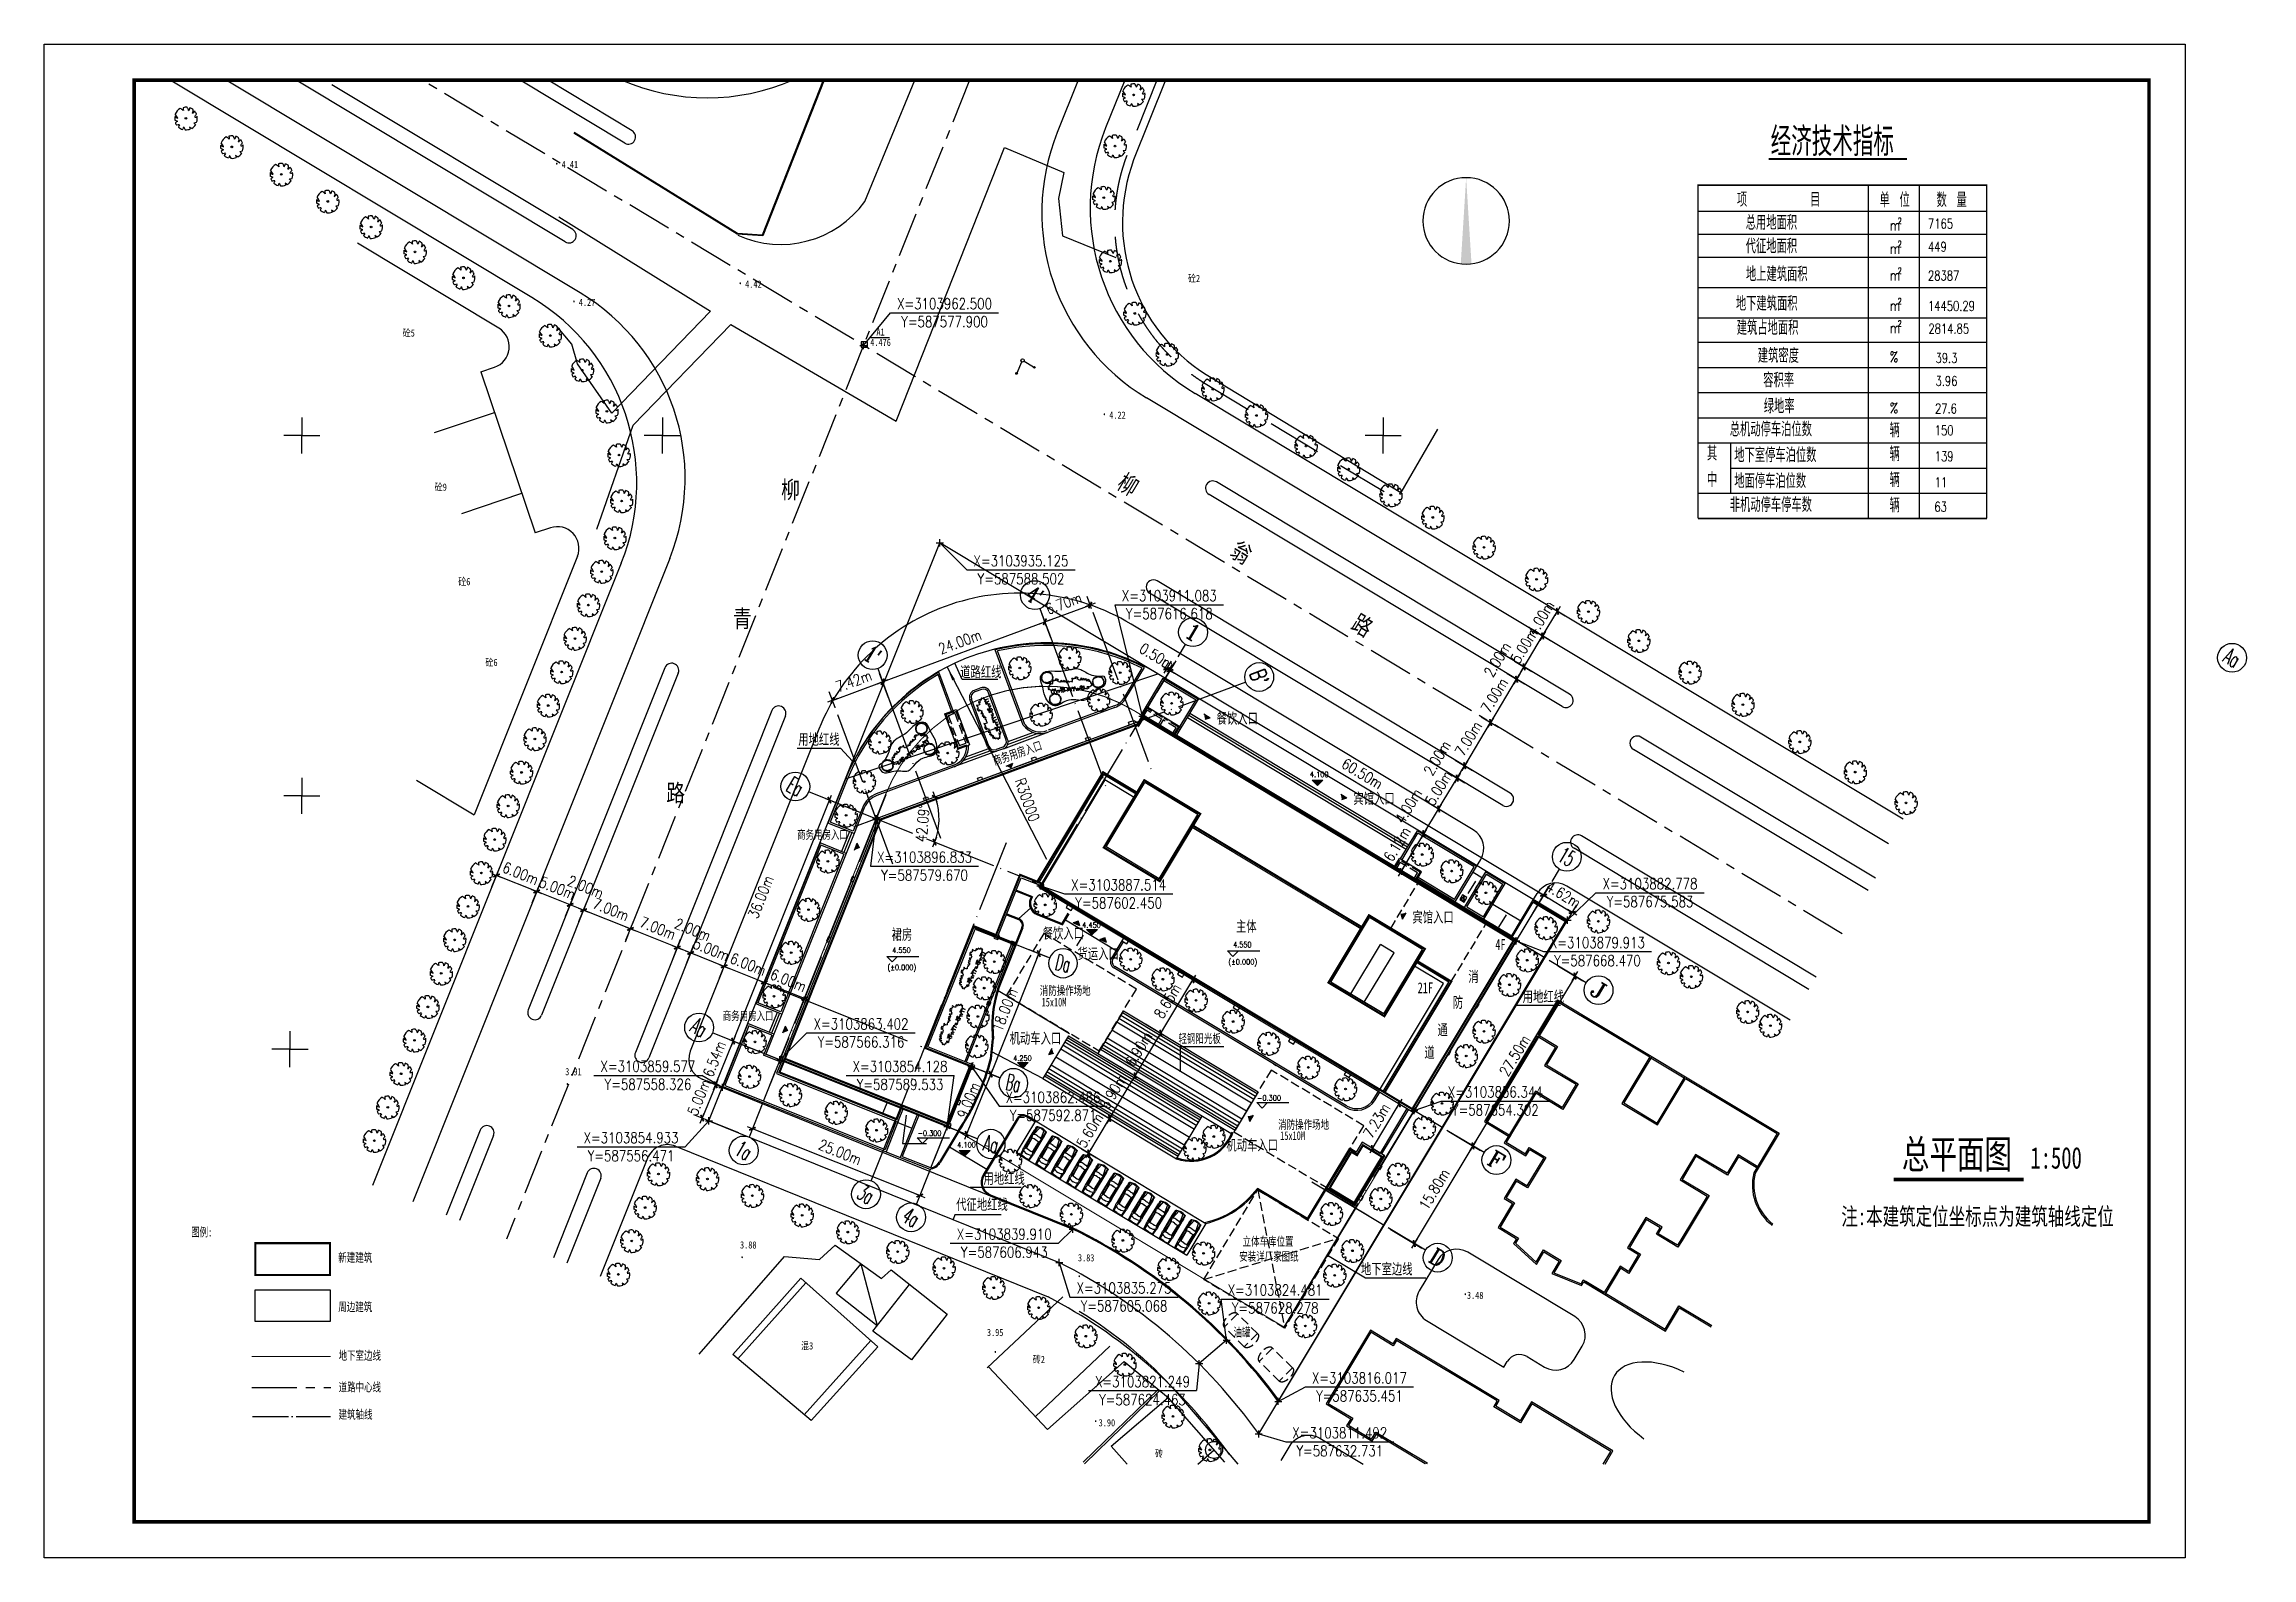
# Model space of a CAD drawing. Extents: x 587464241 to 587770505, y 3103794303 to 3104004303.
import ezdxf
from ezdxf.enums import TextEntityAlignment as Align

# ---------------------------------------------------------------- set-up
doc = ezdxf.new("R2010")
doc.units = 0
doc.header["$LTSCALE"] = 5000
doc.header["$MEASUREMENT"] = 0
for name, pattern in [('CENTER', [2, 1.25, -0.25, 0.25, -0.25]), ('DASH', [0.35, 0.25, -0.1]), ('DASHED', [0.75, 0.5, -0.25]), ('DOTE', [2.42, 2, -0.2, 0.02, -0.2])]:
    doc.linetypes.add(name, pattern=pattern)
doc.layers.get('0').update_dxf_attribs({"linetype": 'CONTINUOUS'})
doc.layers.get('DEFPOINTS').update_dxf_attribs({"linetype": 'CONTINUOUS'})
for name, color, linetype in [('ARDIM', 4, 'CONTINUOUS'), ('AXIS', 3, 'CONTINUOUS'), ('AXIS_TEXT', 7, 'CONTINUOUS'), ('COLUMN', 7, 'CONTINUOUS'), ('DOTE', 4, 'DOTE'), ('EQUIP', 7, 'CONTINUOUS'), ('GROUND', 2, 'CONTINUOUS'), ('LSVEHICLE', 1, 'CONTINUOUS'), ('PUB_DIM', 3, 'CONTINUOUS'), ('PUB_TEXT', 7, 'CONTINUOUS'), ('PUB_TITLE', 4, 'CONTINUOUS'), ('ROOF', 6, 'CONTINUOUS'), ('TEXT', 4, 'CONTINUOUS'), ('TJ-1', 2, 'CONTINUOUS'), ('WINDOW', 2, 'CONTINUOUS'), ('WZ', 41, 'CONTINUOUS'), ('Y', 8, 'CONTINUOUS'), ('厕所', 3, 'CONTINUOUS'), ('图廓', 3, 'CONTINUOUS'), ('红线', 1, 'CONTINUOUS'), ('绿化', 3, 'CONTINUOUS'), ('花坛', 2, 'CONTINUOUS'), ('道路', 2, 'CONTINUOUS')]:
    doc.layers.add(name, color=color, linetype=linetype)
doc.styles.add('-宋体', font='SimSun.ttf', dxfattribs={"width": 0.8})
doc.styles.add('_DIMFONT', font='TXT.shx')
doc.styles.add('COMPLEX', font='COMPLEX')
doc.styles.add('DIM_FONT', font='SIMPLEX.shx', dxfattribs={"width": 0.8})
doc.styles.add('HZTXT', font='txt.shx', dxfattribs={"bigfont": 'msi_fsx.shx'})
doc.styles.add('HZZ', font='SimSun.ttf', dxfattribs={"width": 0.8})
doc.dimstyles.new('AXIS500_M', dxfattribs={"dimscale": 5, "dimtxt": 300, "dimasz": 1, "dimexe": 250, "dimexo": 300, "dimgap": 150, "dimtad": 1, "dimlfac": 0.001, "dimzin": 0, "dimdsep": 46, "dimtxsty": 'DIM_FONT', "dimblk": '_DIMX', "dimcen": 0.09, "dimse1": 1, "dimse2": 1, "dimclrt": 7, "dimadec": 0, "dimazin": 0, "dimtfac": 1, "dimtdec": 0, "dimtix": 1, "dimtmove": 2, "dimatfit": 3, "dimldrblk": '_DIMX', "dimfxl": 0, "dimtolj": 1, "dimtzin": 0, "dimarcsym": 0})
doc.dimstyles.new('DIMA500', dxfattribs={"dimscale": 5, "dimtxt": 300, "dimasz": 1, "dimexe": 250, "dimexo": 300, "dimgap": 150, "dimtad": 1, "dimdec": 0, "dimzin": 0, "dimdsep": 46, "dimtxsty": 'DIM_FONT', "dimblk": '_DIMX', "dimcen": 0.09, "dimse1": 1, "dimclrt": 7, "dimadec": 0, "dimazin": 0, "dimtfac": 1, "dimtdec": 0, "dimtix": 1, "dimtmove": 2, "dimatfit": 3, "dimldrblk": '_DIMX', "dimfxl": 0, "dimtolj": 1, "dimtzin": 0, "dimarcsym": 0})

msp = doc.modelspace()

# ---------------------------------------------------------------- texts
at = {"layer": 'PUB_DIM', "style": 'DIM_FONT', "width": 0.8}
msp.add_text('R30000', height=1500, rotation=289.75168376, dxfattribs=at).set_placement((587598864.869, 3103902138.884))
for s, p in [('4.100', (587642416.557, 3103902614.212)), ('4.450', (587610824.816, 3103881712.172)), ('4.550', (587584455.927, 3103878229.221)), ('(%%P0.000)', (587632525.835, 3103876613.638)), ('4.550', (587631744.931, 3103878996.186)), ('(%%P0.000)', (587585236.831, 3103875846.672)), ('4.250', (587601238.262, 3103863250.77)), ('-0.300', (587635818.543, 3103857731.396)), ('-0.300', (587588713.198, 3103852832.543)), ('4.100', (587593481.848, 3103851222.616))]:
    msp.add_text(s, height=750, dxfattribs=at).set_placement(p, align=Align.RIGHT)
at = {"layer": 'PUB_TEXT', "style": '-宋体', "width": 0.7}
for s, height, p in [('总平面图', 4000, (587721954.856, 3103848302.675)), ('1:500', 3000, (587739782.078, 3103848302.675))]:
    msp.add_text(s, height=height, dxfattribs=at).set_placement(p)
at = {"layer": 'TEXT', "style": 'HZZ'}
for s, height, width, p in [('.', 1500, 0.8, (587534947.214, 3103987602.745, 3596309)), ('4.41', 1000, 0.8, (587536031.683, 3103987104.24, 3596309)), ('砼2', 1000, 0.8, (587622914.656, 3103971308.535, 3596309)), ('.', 1500, 0.8, (587560398.368, 3103971008.774, 3596309)), ('4.42', 1000, 0.8, (587561482.838, 3103970510.269, 3596309)), ('.', 1500, 0.8, (587537329.007, 3103968492.476, 3596309)), ('4.27', 1000, 0.8, (587538413.476, 3103967993.97, 3596309)), ('砼5', 1000, 0.8, (587513974.206, 3103963737.857, 3596309)), ('4.476', 1000, 0.8, (587578846.091, 3103962443.306, 3596309)), ('A1', 1000, 0.8, (587579698.393, 3103963875.77, 3596309)), ('.', 1500, 0.8, (587610914.181, 3103952836.176, 3596309)), ('4.22', 1000, 0.8, (587611998.65, 3103952337.671, 3596309)), ('砼9', 1000, 0.8, (587518410.405, 3103942349.054, 3596309)), ('柳', 2400, 0.8, (587566471.935, 3103941295.185)), ('砼6', 1000, 0.8, (587521679.112, 3103929246.901, 3596309)), ('青', 2400, 0.8, (587559782.822, 3103923407.637)), ('砼6', 1000, 0.8, (587525454.612, 3103918033.248, 3596309)), ('道路红线', 1500, 0.7, (587591319.38, 3103916474.667)), ('餐饮入口', 1500, 0.7, (587626885.929, 3103910039.732)), ('用地红线', 1500, 0.7, (587568855.947, 3103907116.755)), ('路', 2400, 0.8, (587550539.64, 3103899232.639)), ('宾馆入口', 1500, 0.7, (587645860.366, 3103898908.056)), ('商务用房入口', 1200, 0.7, (587568680.408, 3103894035.46)), ('宾馆入口', 1500, 0.7, (587654054.579, 3103882442.953)), ('裙房', 1500, 0.7, (587581810.427, 3103880048.274)), ('餐饮入口', 1500, 0.7, (587602763.162, 3103880215.901)), ('主体', 1500, 0.7, (587629578.489, 3103881167.577)), ('货运入口', 1500, 0.7, (587607598.404, 3103877378.262)), ('4F', 1500, 0.7, (587665559.061, 3103878654.043)), ('消', 1500, 0.7, (587661806.069, 3103874195.629)), ('消防操作场地', 1200, 0.7, (587602357.9, 3103872394.322)), ('15x10M', 1200, 0.7, (587602615.608, 3103870796.475)), ('21F', 1500, 0.7, (587654781.089, 3103872642.639)), ('防', 1500, 0.7, (587659671.942, 3103870625.884)), ('用地红线', 1500, 0.7, (587669356.697, 3103871433.928)), ('商务用房入口', 1200, 0.7, (587558370.416, 3103868894.044)), ('通', 1500, 0.7, (587657537.814, 3103866801.158)), ('机动车入口', 1500, 0.7, (587598175.625, 3103865646.267)), ('轻钢阳光板', 1200, 0.7, (587621595.972, 3103865740.497)), ('道', 1500, 0.7, (587655705.248, 3103863671.837)), ('消防操作场地', 1200, 0.7, (587635434.062, 3103853811.393)), ('15x10M', 1200, 0.7, (587635717.603, 3103852284.22)), ('机动车入口', 1500, 0.7, (587628247.673, 3103850831.247)), ('用地红线', 1500, 0.7, (587594547.527, 3103846190.098)), ('代征地红线', 1500, 0.7, (587590761.109, 3103842591.852)), ('注:本建筑定位坐标点为建筑轴线定位', 2400, 0.7, (587713554.709, 3103840468.719)), ('图例:', 1200, 0.7, (587484632.987, 3103838895.062)), ('立体车库位置', 1200, 0.7, (587630500.391, 3103837595.812)), ('新建建筑', 1200, 0.7, (587505045.061, 3103835358.232)), ('安装详厂家图纸', 1200, 0.7, (587630030.651, 3103835509.597)), ('地下室边线', 1500, 0.7, (587646913.693, 3103833642.066)), ('周边建筑', 1200, 0.7, (587505045.061, 3103828522.248)), ('油罐', 1200, 0.7, (587629227.782, 3103824989.099)), ('地下室边线', 1200, 0.7, (587505090.367, 3103821776.617)), ('道路中心线', 1200, 0.7, (587505090.367, 3103817383.33)), ('建筑轴线', 1200, 0.7, (587505090.367, 3103813591.849))]:
    msp.add_text(s, height=height, dxfattribs=dict(at, width=width)).set_placement(p)
for s, height, rotation, width, p in [('柳            翁             路', 2400, 328.98866189, 0.8, (587612897.677, 3103942834.685)), ('商务用房入口', 1200, 18.67017148, 0.7, (587596105.399, 3103904252.103)), ('3.91', 1000, 359.71696947, 0.8, (587536521.976, 3103861257.858)), ('.', 1500, 359.71696947, 0.8, (587536405.775, 3103859922.085)), ('3.88', 1000, 359.71696947, 0.8, (587560775.714, 3103837222.387)), ('.', 1500, 359.71696947, 0.8, (587560659.512, 3103835886.614)), ('3.83', 1000, 359.71696947, 0.8, (587607655.108, 3103835438.19)), ('.', 1500, 359.71696947, 0.8, (587607428.345, 3103833259.803)), ('.', 1500, 359.71696947, 0.8, (587660992.32, 3103830762.982)), ('3.48', 1000, 359.71696947, 0.8, (587661617.736, 3103830235.026)), ('3.95', 1000, 359.71696947, 0.8, (587595025.866, 3103825081.82)), ('混3', 1000, 359.71696947, 0.8, (587569239.931, 3103823221.635)), ('.', 1500, 359.71696947, 0.8, (587595784.978, 3103822758.558)), ('砖2', 1000, 359.71696947, 0.8, (587601380.155, 3103821329.915)), ('.', 1500, 359.71696947, 0.8, (587609704.895, 3103813156.05)), ('3.90', 1000, 359.71696947, 0.8, (587610528.897, 3103812552.067)), ('砖', 1000, 359.71696947, 0.8, (587618336.24, 3103808278.311))]:
    msp.add_text(s, height=height, rotation=rotation, dxfattribs=dict(at, width=width)).set_placement(p)
at = {"layer": 'WZ', "style": 'HZTXT', "width": 0.75}
msp.add_text('经济技术指标', height=4000, dxfattribs=at).set_placement((587703751.754, 3103988785.931, 3073.952))
at = {"layer": 'WZ', "style": 'HZTXT'}
for s, height, width, p in [('项      目', 2000, 0.75, (587699072.374, 3103981746.987)), ('单 位', 2000, 0.75, (587718867.398, 3103981683.727)), ('数 量', 2000, 0.75, (587726766.315, 3103981686.491)), ('总用地面积', 2000, 0.75, (587700290.648, 3103978547.56)), ('m', 1456.598, 0.8, (587720253.614, 3103978427.827)), ('2', 841.914, 0.8, (587721366.754, 3103979363.373)), ('7165', 1350.1447, 0.75, (587725578.107, 3103978724.688)), ('代征地面积', 2000, 0.75, (587700290.648, 3103975275.721)), ('m', 1456.598, 0.8, (587720253.615, 3103975224.641)), ('2', 841.914, 0.8, (587721366.754, 3103976160.187)), ('449', 1350.1447, 0.75, (587725578.108, 3103975521.502)), ('地上建筑面积', 2000, 0.75, (587700326.458, 3103971402.677)), ('m', 1456.598, 0.8, (587720253.608, 3103971513.409)), ('2', 841.914, 0.8, (587721366.748, 3103972448.956)), ('28387', 1350.1447, 0.75, (587725578.104, 3103971521.146)), ('地下建筑面积', 2000, 0.75, (587698930.103, 3103967314.212)), ('m', 1456.598, 0.8, (587720253.609, 3103967294.131)), ('2', 841.914, 0.8, (587721366.749, 3103968229.678)), ('14450.29', 1350.1447, 0.75, (587725578.105, 3103967301.869)), ('建筑占地面积', 2000, 0.75, (587699048.695, 3103963960.139)), ('m', 1456.598, 0.8, (587720253.608, 3103964197.518)), ('2', 841.914, 0.8, (587721366.748, 3103965133.065)), ('2814.85', 1350.1447, 0.75, (587725637.74, 3103964149.948)), ('建筑密度', 2000, 0.75, (587701970.823, 3103960086.783, 3631.582)), ('%', 1456.598, 0.8, (587720253.605, 3103960194.151)), ('39.3', 1350.1447, 0.75, (587726622.058, 3103960083.958)), ('容积率', 2000, 0.75, (587702725.376, 3103956685.057)), ('3.96', 1350.1447, 0.75, (587726622.059, 3103956900.158)), ('绿地率', 2000, 0.75, (587702800.069, 3103953083.036)), ('%', 1456.598, 0.8, (587720253.601, 3103953099.57)), ('27.6', 1350.1447, 0.75, (587726553.15, 3103953075.038)), ('总机动停车泊位数', 2000, 0.75, (587698079.085, 3103949873.331)), ('辆', 2000, 0.75, (587720253.6, 3103949753.598)), ('150', 1350.1447, 0.75, (587726519.636, 3103950050.459)), ('其', 2000, 0.75, (587694917.279, 3103946548.581)), ('地下室停车泊位数', 2000, 0.75, (587698702.776, 3103946299.434)), ('辆', 2000, 0.75, (587720253.602, 3103946440.699)), ('中', 2000, 0.75, (587694917.279, 3103942876.122)), ('地面停车泊位数', 2000, 0.75, (587698702.777, 3103942697.914)), ('辆', 2000, 0.75, (587720253.601, 3103942839.18)), ('139', 1350.1447, 0.75, (587726519.635, 3103946448.937)), ('11', 1350.1447, 0.75, (587726519.636, 3103942846.917)), ('非机动停车停车数', 2000, 0.75, (587698079.083, 3103939394.896)), ('辆', 2000, 0.75, (587720253.602, 3103939346.368)), ('63', 1350.1447, 0.75, (587726466.7, 3103939446.827))]:
    msp.add_text(s, height=height, rotation=0.00001982, dxfattribs=dict(at, width=width)).set_placement(p)

# ---------------------------------------------------------------- blocks, each defined once
blk = doc.blocks.new('A1149D1')
at = {"color": 6}
for p, q in [((-0.16, 0.39), (-0.1, -0.03)), ((-0.16, 0.12), (-0.15, 0.08)), ((-0.09, 0.28), (-0.07, 0.15)), ((0.15, 0.15), (-0.07, 0.15)), ((-0.07, 0.11), (0.15, 0.11)), ((-0.07, 0.11), (-0.06, 0.03)), ((0.23, 0.03), (-0.06, 0.03)), ((0.15, 0.11), (0.15, 0.15)), ((0.29, -0.23), (0.23, 0.03)), ((-0.1, -0.03), (0.19, -0.03)), ((0.19, -0.03), (0.26, -0.29)), ((0.19, -0.17), (0.21, -0.25)), ((0.26, -0.29), (0.4, -0.25)), ((0.39, -0.2), (0.29, -0.23)), ((0.4, -0.25), (0.39, -0.2))]:
    blk.add_line(p, q, dxfattribs=at)
at = {"color": 6, "flags": 128}
blk.add_lwpolyline([(0.5, -0.5), (0.5, 0.5), (-0.5, 0.5), (-0.5, -0.5)], close=True, dxfattribs=at)
at = {"color": 6}
for centre, radius, start, end in [((-0.06, -0.15), 0.287, 109.5496, 339.2765), ((-0.06, -0.15), 0.246, 111.533, 355.7894), ((-0.08, 0.36), 0.0821, 262.4992, 162.0561)]:
    blk.add_arc(centre, radius, start, end, dxfattribs=at)
blk = doc.blocks.new('_NORTH')
blk.add_circle((0, 0), 1200)
blk.add_solid([(-1191, 149), (-1191, -149), (1200, 0)])
blk = doc.blocks.new('_DIMX')
blk.add_line((-150, 0), (150, 0))
at = {"const_width": 50}
blk.add_lwpolyline([(-70, -70), (70, 70)], dxfattribs=at)
blk = doc.blocks.new('*D58')
at = {"color": 0, "linetype": 'ByBlock'}
for p, q in [((587609158, 3103850460), (587612044, 3103855261)), ((587611052, 3103855857), (587613115, 3103854617)), ((587612046, 3103855265), (587612049, 3103855269)), ((587608166, 3103851056), (587610229, 3103849816)), ((587609155, 3103850455), (587609153, 3103850451))]:
    blk.add_line(p, q, dxfattribs=at)
at = {"layer": 'DEFPOINTS', "color": 0, "linetype": 'ByBlock'}
for p in [(587609766, 3103856630), (587612044, 3103855261), (587606880, 3103851829)]:
    blk.add_point(p, dxfattribs=at)
at = {"color": 0, "linetype": 'ByBlock', "xscale": 5, "yscale": 5, "zscale": 5}
for p, rotation in [((587612044, 3103855261), 238.9885596724632), ((587609158, 3103850460), 58.9885596724632)]:
    blk.add_blockref('_DIMX', p, dxfattribs=dict(at, rotation=rotation))
at = {"color": 7, "linetype": 'ByBlock', "insert": (587609315, 3103853633), "char_height": 1500, "attachment_point": 5, "rotation": 58.98856, "style": 'DIM_FONT'}
blk.add_mtext('\\A1;5.60m', dxfattribs=at)
blk = doc.blocks.new('*D57')
at = {"color": 0, "linetype": 'ByBlock'}
for p, q in [((587613456, 3103862461), (587616670, 3103860529)), ((587612046, 3103855265), (587615596, 3103861169)), ((587609901, 3103856549), (587613115, 3103854617))]:
    blk.add_line(p, q, dxfattribs=at)
at = {"layer": 'DEFPOINTS', "color": 0, "linetype": 'ByBlock'}
for p in [(587612170, 3103863234), (587615598, 3103861173), (587608616, 3103857322)]:
    blk.add_point(p, dxfattribs=at)
at = {"color": 0, "linetype": 'ByBlock', "xscale": 5, "yscale": 5, "zscale": 5}
for p, rotation in [((587615598, 3103861173), 58.98855861502832), ((587612044, 3103855261), 238.9885586150283)]:
    blk.add_blockref('_DIMX', p, dxfattribs=dict(at, rotation=rotation))
at = {"color": 7, "linetype": 'ByBlock', "insert": (587612535, 3103858990), "char_height": 1500, "attachment_point": 5, "rotation": 58.98856, "style": 'DIM_FONT'}
blk.add_mtext('\\A1;6.90m', dxfattribs=at)
blk = doc.blocks.new('*D56')
at = {"color": 0, "linetype": 'ByBlock'}
for p, q in [((587617010, 3103868375), (587620224, 3103866443)), ((587615601, 3103861179), (587619151, 3103867083)), ((587613456, 3103862462), (587616670, 3103860530))]:
    blk.add_line(p, q, dxfattribs=at)
at = {"layer": 'DEFPOINTS', "color": 0, "linetype": 'ByBlock'}
for p in [(587615725, 3103869148), (587619153, 3103867087), (587612171, 3103863235)]:
    blk.add_point(p, dxfattribs=at)
at = {"color": 0, "linetype": 'ByBlock', "xscale": 5, "yscale": 5, "zscale": 5}
for p, rotation in [((587619153, 3103867087), 58.98855861502832), ((587615599, 3103861174), 238.9885586150283)]:
    blk.add_blockref('_DIMX', p, dxfattribs=dict(at, rotation=rotation))
at = {"color": 7, "linetype": 'ByBlock', "insert": (587616090, 3103864904), "char_height": 1500, "attachment_point": 5, "rotation": 58.98856, "style": 'DIM_FONT'}
blk.add_mtext('\\A1;6.90m', dxfattribs=at)
blk = doc.blocks.new('*D55')
at = {"color": 0, "linetype": 'ByBlock'}
for p, q in [((587619156, 3103867091), (587623608, 3103874498)), ((587621468, 3103875790), (587624682, 3103873858)), ((587617010, 3103868375), (587620224, 3103866443))]:
    blk.add_line(p, q, dxfattribs=at)
at = {"layer": 'DEFPOINTS', "color": 0, "linetype": 'ByBlock'}
for p in [(587620182, 3103876563), (587623610, 3103874502), (587615725, 3103869148)]:
    blk.add_point(p, dxfattribs=at)
at = {"color": 0, "linetype": 'ByBlock', "xscale": 5, "yscale": 5, "zscale": 5}
for p, rotation in [((587623610, 3103874502), 58.98856711799331), ((587619153, 3103867087), 238.9885671179933)]:
    blk.add_blockref('_DIMX', p, dxfattribs=dict(at, rotation=rotation))
at = {"color": 7, "linetype": 'ByBlock', "insert": (587620096, 3103871567), "char_height": 1500, "attachment_point": 5, "rotation": 58.98857, "style": 'DIM_FONT'}
blk.add_mtext('\\A1;8.65m', dxfattribs=at)
blk = doc.blocks.new('_FZH')
blk.add_solid([(-0.5, -0.5), (0.5, -0.5), (-0.5, 0.5), (0.5, 0.5)])
blk = doc.blocks.new('*D53')
at = {"color": 0, "linetype": 'ByBlock'}
for p, q in [((587557405, 3103859949), (587555530, 3103855314)), ((587562499, 3103857889), (587556246, 3103860418)), ((587557407, 3103859954), (587557409, 3103859959)), ((587560624, 3103853253), (587554371, 3103855782)), ((587555528, 3103855309), (587555526, 3103855304))]:
    blk.add_line(p, q, dxfattribs=at)
at = {"layer": 'DEFPOINTS', "color": 0, "linetype": 'ByBlock'}
for p in [(587563890, 3103857326), (587555530, 3103855314), (587562014, 3103852691)]:
    blk.add_point(p, dxfattribs=at)
at = {"color": 0, "linetype": 'ByBlock', "xscale": 5, "yscale": 5, "zscale": 5}
for p, rotation in [((587557405, 3103859949), 247.9761475941721), ((587555530, 3103855314), 67.97614759417209)]:
    blk.add_blockref('_DIMX', p, dxfattribs=dict(at, rotation=rotation))
at = {"color": 7, "linetype": 'ByBlock', "insert": (587555077, 3103858194), "char_height": 1500, "attachment_point": 5, "rotation": 67.97615, "style": 'DIM_FONT'}
blk.add_mtext('\\A1;5.00m', dxfattribs=at)
blk = doc.blocks.new('*D52')
at = {"color": 0, "linetype": 'ByBlock'}
for p, q in [((587557394, 3103859921), (587559820, 3103865996)), ((587564923, 3103863958), (587558659, 3103866460)), ((587559822, 3103866001), (587559824, 3103866006)), ((587562497, 3103857883), (587556233, 3103860385)), ((587557392, 3103859916), (587557390, 3103859912))]:
    blk.add_line(p, q, dxfattribs=at)
at = {"layer": 'DEFPOINTS', "color": 0, "linetype": 'ByBlock'}
for p in [(587559820, 3103865996), (587566316, 3103863402), (587563890, 3103857326)]:
    blk.add_point(p, dxfattribs=at)
at = {"color": 0, "linetype": 'ByBlock', "xscale": 5, "yscale": 5, "zscale": 5}
for p, rotation in [((587559820, 3103865996), 248.2267451361063), ((587557394, 3103859921), 68.22674513610633)]:
    blk.add_blockref('_DIMX', p, dxfattribs=dict(at, rotation=rotation))
at = {"color": 7, "linetype": 'ByBlock', "insert": (587557214, 3103863515), "char_height": 1500, "attachment_point": 5, "rotation": 68.22675, "style": 'DIM_FONT'}
blk.add_mtext('\\A1;6.54m', dxfattribs=at)
blk = doc.blocks.new('*D51')
at = {"color": 0, "linetype": 'ByBlock'}
for p, q in [((587652485, 3103889528), (587655633, 3103894765)), ((587654322, 3103895559), (587656707, 3103894125)), ((587651169, 3103890313), (587653554, 3103888880))]:
    blk.add_line(p, q, dxfattribs=at)
at = {"layer": 'DEFPOINTS', "color": 0, "linetype": 'ByBlock'}
for p in [(587653036, 3103896332), (587655636, 3103894769), (587649883, 3103891086)]:
    blk.add_point(p, dxfattribs=at)
at = {"color": 0, "linetype": 'ByBlock', "xscale": 5, "yscale": 5, "zscale": 5}
for p, rotation in [((587655636, 3103894769), 58.98866188524261), ((587652482, 3103889524), 238.9886618852426)]:
    blk.add_blockref('_DIMX', p, dxfattribs=dict(at, rotation=rotation))
at = {"color": 7, "linetype": 'ByBlock', "insert": (587651938, 3103893334), "char_height": 1500, "attachment_point": 5, "rotation": 58.98866, "style": 'DIM_FONT'}
blk.add_mtext('\\A1;6.12m', dxfattribs=at)
blk = doc.blocks.new('SHRUB_E6')
blk.add_lwpolyline([(-705, 173, 0.149477), (-727, 172, -0.113097), (-700, 152, 0.23559), (-745, 135, -0.524071), (-734, 115, 0.530216), (-764, 91, -0.337629), (-744, 91, 0.418039), (-754, 61, -0.674625), (-727, 53, 0.400032), (-716, 62, 0.2609), (-716, 44, -0.343735), (-686, 48, -0.24835), (-661, 50, 0.338127), (-693, 21, -0.482654), (-662, 8, -0.57845), (-628, 18, -0.468158), (-590, 33, 0.395181), (-618, 66, -0.229308), (-577, 66, -0.637156), (-532, 68, 0.467961), (-558, 27, -0.452123), (-532, 28, -0.44764), (-506, 33, -0.698107), (-476, 30, -0.615036), (-459, 29, -0.296198), (-426, 44, 0.452032), (-452, 65, -0.483142), (-418, 62, -0.168971), (-385, 69, 0.219754), (-393, 49, -0.241528), (-349, 62, 0.2609), (-349, 44, -0.343735), (-319, 48, -0.24835), (-294, 50, 0.338127), (-326, 21, -0.482654), (-295, 8, -0.57845), (-261, 18, -0.468158), (-223, 33, 0.395181), (-251, 66, -0.229308), (-210, 66, -0.637156), (-165, 68, 0.467961), (-191, 27, -0.452123), (-165, 28, -0.44764), (-138, 33, -0.698107), (-108, 30, -0.615036), (-92, 29, -0.296198), (-59, 44, 0.452032), (-85, 65, -0.483142), (-50, 62, -0.168971), (-18, 69, 0.219754), (-26, 49, -0.241528), (18, 62, -0.674625), (46, 70, 0.418039), (35, 100, -0.337629), (56, 100, 0.530216), (26, 124, -0.524071), (37, 144, 0.23559), (-8, 161, -0.113097), (18, 181, 0.330676), (-32, 175, -0.351057), (-30, 242, 0.28363), (-67, 225, 0.415579), (-106, 231, -0.618255), (-90, 250, 0.417199), (-152, 236, -0.588209), (-126, 220, 0.50106), (-157, 190, 0.534816), (-189, 188, 0.136662), (-203, 227, 0.188325), (-214, 188, 0.350753), (-227, 203, 0.071071), (-234, 184, 0.341466), (-254, 221, 0.155387), (-260, 183, 0.305177), (-294, 208, 0.315893), (-278, 185, 0.393188), (-304, 184, 0.100817), (-290, 172, 0.365578), (-309, 166, -0.272763), (-329, 196, 0.253461), (-338, 173, 0.407151), (-349, 181, 0.330676), (-399, 175, -0.351057), (-397, 242, 0.28363), (-434, 225, 0.415579), (-474, 231, -0.618255), (-457, 250, 0.417199), (-519, 236, -0.588209), (-493, 220, 0.50106), (-524, 190, 0.534816), (-556, 188, 0.136662), (-571, 227, 0.188325), (-581, 188, 0.350753), (-594, 203, 0.071071), (-601, 184, 0.341466), (-621, 221, 0.155387), (-627, 183, 0.305177), (-661, 208, 0.315893), (-645, 185, 0.393188), (-671, 184, 0.100817), (-658, 172, 0.365578), (-677, 166, -0.272763), (-696, 196, 0.253461)], format="xyb", close=True)
for points in [[(-576, 0), (-619, 30)], [(-579, 67), (-552, 0)], [(-560, 80), (-567, 37)], [(-501, 39), (-501, 0), (-528, 33)], [(-463, 33), (-466, 0), (-474, 32)], [(-404, 68), (-413, 48), (-412, 0), (-421, 47), (-423, 68)], [(-357, 62), (-361, 48), (-367, 0), (-370, 43), (-377, 59)], [(-208, 0), (-252, 30)], [(-211, 67), (-185, 0)], [(-193, 80), (-200, 37)], [(-134, 39), (-133, 0), (-160, 33)], [(-96, 33), (-98, 0), (-107, 32)], [(-37, 68), (-45, 48), (-45, 0), (-54, 47), (-56, 68)], [(10, 62), (6, 48), (0, 0), (-3, 43), (-10, 59)]]:
    blk.add_lwpolyline(points)
blk = doc.blocks.new('M_F23')
for p, q in [((-1384, 151), (-1816, -157)), ((-1379, 479), (-1809, 371)), ((-1787, 213), (-1384, 151)), ((-1709, 712), (-1379, 479)), ((-1315, 821), (-1660, 797)), ((-1538, 1052), (-1315, 821)), ((-1169, 1075), (-1501, 1165)), ((-1331, 1405), (-1169, 1075)), ((-929, 1286), (-1307, 1476)), ((-1042, 1687), (-929, 1286)), ((-592, 1567), (-958, 1771)), ((-789, 1997), (-592, 1567)), ((-354, 1592), (-670, 1953)), ((-467, 2050), (-354, 1592)), ((-104, 1674), (-371, 2091)), ((-25, 2186), (-104, 1674)), ((301, 1740), (82, 2256)), ((308, 2282), (301, 1740)), ((365, 2282), (365, 1740)), ((365, 1740), (591, 2253)), ((697, 2182), (769, 1668)), ((769, 1668), (1042, 2082)), ((1137, 2039), (1018, 1583)), ((1018, 1583), (1339, 1939)), ((1458, 1982), (1256, 1554)), ((1256, 1554), (1624, 1754)), ((1708, 1668), (1589, 1269)), ((1589, 1269), (1969, 1455)), ((1993, 1383), (1826, 1055)), ((1826, 1055), (2159, 1141)), ((2195, 1027), (1969, 798)), ((1969, 798), (2313, 770)), ((2361, 684), (2028, 456)), ((2028, 456), (2456, 342)), ((2432, 185), (2028, 128)), ((2028, 128), (2456, -185)), ((-1770, -272), (-1366, -320)), ((-1366, -320), (-1715, -615)), ((-1681, -743), (-1358, -619)), ((-1358, -619), (-1518, -1002)), ((-1436, -1117), (-1173, -935)), ((-1173, -935), (-1262, -1362)), ((-1179, -1435), (-998, -1180)), ((-998, -1180), (-1003, -1565)), ((-932, -1623), (-690, -1284)), ((-690, -1284), (-720, -1754)), ((-614, -1799), (-465, -1358)), ((-465, -1358), (-462, -1972)), ((-343, -1973), (-193, -1462)), ((-193, -1462), (-142, -2048)), ((-23, -2049), (115, -1523)), ((115, -1523), (202, -2138)), ((507, -1526), (412, -2139)), ((638, -2054), (507, -1526)), ((816, -1469), (757, -2054)), ((959, -1982), (816, -1469)), ((1090, -1369), (1078, -1982)), ((1232, -1811), (1090, -1369)), ((1553, -1640), (1315, -1298)), ((1315, -1298), (1339, -1768)), ((1803, -1455), (1624, -1198)), ((1624, -1198), (1624, -1583)), ((2064, -1141), (1803, -955)), ((1803, -955), (1886, -1383)), ((2313, -770), (1993, -642)), ((1993, -642), (2147, -1027)), ((2409, -300), (2004, -342)), ((2004, -342), (2349, -642))]:
    blk.add_line(p, q)
at = {"width": 0.8, "flags": 9}
for tag in ['XSIZE', 'YSIZE']:
    blk.add_attdef(tag, (0, 0), '', height=0.5, dxfattribs=at)
blk = doc.blocks.new('*D48')
at = {"color": 0, "linetype": 'ByBlock'}
for start, end in [(338.25961, 18.514), (18.59964, 20.27971)]:
    blk.add_arc((587579670, 3103896833), 8718, start, end, dxfattribs=at)
at = {"layer": 'DEFPOINTS', "color": 0, "linetype": 'ByBlock'}
for p in [(587614815, 3103909843), (587575403, 3103898538), (587580278, 3103897059), (587588335, 3103897788), (587599622, 3103888864)]:
    blk.add_point(p, dxfattribs=at)
at = {"color": 0, "linetype": 'ByBlock', "xscale": 5, "yscale": 5, "zscale": 5}
for p, rotation in [((587587845, 3103899860), 110.2961436953026), ((587587766, 3103893600), 248.2431761170469)]:
    blk.add_blockref('_DIMX', p, dxfattribs=dict(at, rotation=rotation))
at = {"color": 7, "linetype": 'ByBlock', "insert": (587586108, 3103896221), "char_height": 1500, "attachment_point": 5, "rotation": 84.56929, "style": 'DIM_FONT'}
blk.add_mtext('\\A1;42.09°', dxfattribs=at)
blk = doc.blocks.new('M_F13')
for p, q in [((-515, 179), (-397, 193)), ((-484, 239), (-484, 239)), ((-397, 193), (-484, 239))]:
    blk.add_line(p, q)
blk.add_circle((-3, 3), 38.2)
for centre, radius, start, end in [((-8, 3), 537, 160.84261, 187.275), ((-8, 3), 527, 126.07508, 153.62454), ((-356, 208), 224, 48.52033, 80.51513), ((-8, 3), 532, 89.33215, 114.38564), ((-325, 399), 130, 343.65549, 39.76), ((-175, 449), 193, 352.07749, 26.61284), ((-85, 589), 202, 304.18683, 338.5411), ((-8, 3), 531, 62.87665, 77.70213), ((80, 476), 154, 315.84539, 359.76505), ((-244, 1929), 1632, 285.43975, 290.70994), ((412, 44), 234, 83.53226, 121.6544), ((959, 2091), 1965, 250.08649, 256.34511), ((-8, 3), 523, 31.40984, 49.47525), ((-8, 3), 534, 340.33073, 19.42997), ((-610, -942), 880, 77.37282, 85.46489), ((-5, -500), 587, 134.77817, 147.33147), ((-8, 3), 524, 200.8103, 231.43916), ((-251, -396), 87.2, 97.74104, 188.81075), ((-1350, -519), 1108, 2.94646, 10.92381), ((-8, 3), 522, 243.14983, 261.83562), ((125, -442), 220, 160.60085, 199.39915), ((100, -357), 178, 186.19115, 248.49517), ((-8, 3), 527, 274.72362, 290.3277), ((296, -376), 163, 170.63138, 220.62782), ((325, -118), 300, 230.45823, 263.10928), ((-8, 3), 514, 305.39404, 326.24638), ((358, 465), 656, 266.7455, 282.01463), ((0, -631), 545, 39.65359, 53.99299)]:
    blk.add_arc(centre, radius, start, end)
at = {"width": 0.8, "flags": 9}
for tag, p in [('XSIZE', (-62, 12)), ('YSIZE', (9, 6))]:
    blk.add_attdef(tag, p, '', height=0.2, dxfattribs=at)
blk = doc.blocks.new('*D47')
at = {"color": 0, "linetype": 'ByBlock'}
for p, q in [((587648515, 3103851101), (587652235, 3103857289)), ((587652099, 3103857376), (587653309, 3103856649)), ((587648374, 3103851180), (587649584, 3103850453))]:
    blk.add_line(p, q, dxfattribs=at)
at = {"layer": 'DEFPOINTS', "color": 0, "linetype": 'ByBlock'}
for p in [(587650814, 3103858149), (587652237, 3103857293), (587647089, 3103851953)]:
    blk.add_point(p, dxfattribs=at)
at = {"color": 0, "linetype": 'ByBlock', "xscale": 5, "yscale": 5, "zscale": 5}
for p, rotation in [((587652237, 3103857293), 58.98856674013791), ((587648512, 3103851097), 238.9885667401379)]:
    blk.add_blockref('_DIMX', p, dxfattribs=dict(at, rotation=rotation))
at = {"color": 7, "linetype": 'ByBlock', "insert": (587649089, 3103854968), "char_height": 1500, "attachment_point": 5, "rotation": 58.98857, "style": 'DIM_FONT'}
blk.add_mtext('\\A1;7.23m', dxfattribs=at)
blk = doc.blocks.new('_DIMZB1')
blk.add_line((0, 0), (3000, 0))
at = {"style": '_DIMFONT', "width": 0.8}
for tag, p in [('X=', (1500, 250)), ('Y=', (1500, -250))]:
    blk.add_attdef(tag, text='', height=300, dxfattribs=at).set_placement(p, align=Align.MIDDLE)
blk = doc.blocks.new('*D46')
at = {"color": 0, "linetype": 'ByBlock'}
for p, q in [((587563512, 3103872561), (587564606, 3103875301)), ((587564138, 3103874142), (587564134, 3103874144)), ((587569716, 3103871914), (587564143, 3103874140)), ((587569085, 3103870334), (587570180, 3103873075)), ((587569721, 3103871912), (587569725, 3103871910))]:
    blk.add_line(p, q, dxfattribs=at)
at = {"layer": 'DEFPOINTS', "color": 0, "linetype": 'ByBlock'}
for p in [(587564143, 3103874140), (587562956, 3103871168), (587568529, 3103868941)]:
    blk.add_point(p, dxfattribs=at)
at = {"color": 0, "linetype": 'ByBlock', "xscale": 5, "yscale": 5, "zscale": 5}
for p, rotation in [((587564143, 3103874140), 338.2268400087817), ((587569716, 3103871914), 158.2268400087817)]:
    blk.add_blockref('_DIMX', p, dxfattribs=dict(at, rotation=rotation))
at = {"color": 7, "linetype": 'ByBlock', "insert": (587567486, 3103874420), "char_height": 1500, "attachment_point": 5, "rotation": 338.22684, "style": 'DIM_FONT'}
blk.add_mtext('\\A1;6.00m', dxfattribs=at)
blk = doc.blocks.new('*D35')
at = {"color": 0, "linetype": 'ByBlock'}
for p, q in [((587672122, 3103922195), (587674183, 3103925623)), ((587672869, 3103926413), (587675254, 3103924979)), ((587674186, 3103925628), (587674188, 3103925632)), ((587670809, 3103922985), (587673194, 3103921551)), ((587672120, 3103922191), (587672117, 3103922187))]:
    blk.add_line(p, q, dxfattribs=at)
at = {"layer": 'DEFPOINTS', "color": 0, "linetype": 'ByBlock'}
for p in [(587671584, 3103927186), (587669523, 3103923758), (587674183, 3103925623)]:
    blk.add_point(p, dxfattribs=at)
at = {"color": 0, "linetype": 'ByBlock', "xscale": 5, "yscale": 5, "zscale": 5}
for p, rotation in [((587674183, 3103925623), 238.9886618894793), ((587672122, 3103922195), 58.98866188947926)]:
    blk.add_blockref('_DIMX', p, dxfattribs=dict(at, rotation=rotation))
at = {"color": 7, "linetype": 'ByBlock', "insert": (587671867, 3103924682), "char_height": 1500, "attachment_point": 5, "rotation": 58.98866, "style": 'DIM_FONT'}
blk.add_mtext('\\A1;4.00m', dxfattribs=at)
blk = doc.blocks.new('*D34')
at = {"color": 0, "linetype": 'ByBlock'}
for p, q in [((587669546, 3103917910), (587672122, 3103922195)), ((587670809, 3103922985), (587673194, 3103921551)), ((587672125, 3103922199), (587672128, 3103922204)), ((587668232, 3103918699), (587670618, 3103917266)), ((587669544, 3103917905), (587669541, 3103917901))]:
    blk.add_line(p, q, dxfattribs=at)
at = {"layer": 'DEFPOINTS', "color": 0, "linetype": 'ByBlock'}
for p in [(587669523, 3103923758), (587672122, 3103922195), (587666947, 3103919472)]:
    blk.add_point(p, dxfattribs=at)
at = {"color": 0, "linetype": 'ByBlock', "xscale": 5, "yscale": 5, "zscale": 5}
for p, rotation in [((587672122, 3103922195), 238.9886618885464), ((587669546, 3103917910), 58.9886618885464)]:
    blk.add_blockref('_DIMX', p, dxfattribs=dict(at, rotation=rotation))
at = {"color": 7, "linetype": 'ByBlock', "insert": (587669549, 3103920825), "char_height": 1500, "attachment_point": 5, "rotation": 58.98866, "style": 'DIM_FONT'}
blk.add_mtext('\\A1;5.00m', dxfattribs=at)
blk = doc.blocks.new('*D33')
at = {"color": 0, "linetype": 'ByBlock'}
for p, q in [((587668232, 3103918699), (587670618, 3103917266)), ((587668519, 3103916200), (587669544, 3103917905)), ((587667202, 3103916985), (587669587, 3103915552))]:
    blk.add_line(p, q, dxfattribs=at)
at = {"layer": 'DEFPOINTS', "color": 0, "linetype": 'ByBlock'}
for p in [(587665916, 3103917758), (587666947, 3103919472), (587669546, 3103917910)]:
    blk.add_point(p, dxfattribs=at)
at = {"color": 0, "linetype": 'ByBlock', "xscale": 5, "yscale": 5, "zscale": 5}
for p, rotation in [((587669546, 3103917910), 58.98866188599338), ((587668516, 3103916196), 238.9886618859934)]:
    blk.add_blockref('_DIMX', p, dxfattribs=dict(at, rotation=rotation))
at = {"color": 7, "linetype": 'ByBlock', "insert": (587665838, 3103918948), "char_height": 1500, "attachment_point": 5, "rotation": 58.98866, "style": 'DIM_FONT'}
blk.add_mtext('\\A1;2.00m', dxfattribs=at)
blk = doc.blocks.new('*D32')
at = {"color": 0, "linetype": 'ByBlock'}
for p, q in [((587664912, 3103910200), (587668513, 3103916191)), ((587667202, 3103916985), (587669587, 3103915552)), ((587663596, 3103910986), (587665981, 3103909552))]:
    blk.add_line(p, q, dxfattribs=at)
at = {"layer": 'DEFPOINTS', "color": 0, "linetype": 'ByBlock'}
for p in [(587665916, 3103917758), (587668516, 3103916196), (587662310, 3103911759)]:
    blk.add_point(p, dxfattribs=at)
at = {"color": 0, "linetype": 'ByBlock', "xscale": 5, "yscale": 5, "zscale": 5}
for p, rotation in [((587668516, 3103916196), 58.98866188981756), ((587664909, 3103910196), 238.9886618898175)]:
    blk.add_blockref('_DIMX', p, dxfattribs=dict(at, rotation=rotation))
at = {"color": 7, "linetype": 'ByBlock', "insert": (587665427, 3103913969), "char_height": 1500, "attachment_point": 5, "rotation": 58.98866, "style": 'DIM_FONT'}
blk.add_mtext('\\A1;7.00m', dxfattribs=at)
blk = doc.blocks.new('*D31')
at = {"color": 0, "linetype": 'ByBlock'}
for p, q in [((587661305, 3103904201), (587664906, 3103910192)), ((587663596, 3103910986), (587665980, 3103909553)), ((587659989, 3103904986), (587662374, 3103903553))]:
    blk.add_line(p, q, dxfattribs=at)
at = {"layer": 'DEFPOINTS', "color": 0, "linetype": 'ByBlock'}
for p in [(587662310, 3103911759), (587664909, 3103910197), (587658704, 3103905759)]:
    blk.add_point(p, dxfattribs=at)
at = {"color": 0, "linetype": 'ByBlock', "xscale": 5, "yscale": 5, "zscale": 5}
for p, rotation in [((587664909, 3103910197), 58.99121973795241), ((587661302, 3103904197), 238.9912197379524)]:
    blk.add_blockref('_DIMX', p, dxfattribs=dict(at, rotation=rotation))
at = {"color": 7, "linetype": 'ByBlock', "insert": (587661820, 3103907970), "char_height": 1500, "attachment_point": 5, "rotation": 58.99122, "style": 'DIM_FONT'}
blk.add_mtext('\\A1;7.00m', dxfattribs=at)
blk = doc.blocks.new('*D30')
at = {"color": 0, "linetype": 'ByBlock'}
for p, q in [((587658960, 3103903272), (587661345, 3103901840)), ((587659989, 3103904987), (587662375, 3103903554)), ((587660276, 3103902488), (587661300, 3103904193))]:
    blk.add_line(p, q, dxfattribs=at)
at = {"layer": 'DEFPOINTS', "color": 0, "linetype": 'ByBlock'}
for p in [(587658704, 3103905759), (587657674, 3103904045), (587661303, 3103904198)]:
    blk.add_point(p, dxfattribs=at)
at = {"color": 0, "linetype": 'ByBlock', "xscale": 5, "yscale": 5, "zscale": 5}
for p, rotation in [((587661303, 3103904198), 59.00656682258801), ((587660273, 3103902483), 239.006566822588)]:
    blk.add_blockref('_DIMX', p, dxfattribs=dict(at, rotation=rotation))
at = {"color": 7, "linetype": 'ByBlock', "insert": (587657492, 3103905276), "char_height": 1500, "attachment_point": 5, "rotation": 59.00657, "style": 'DIM_FONT'}
blk.add_mtext('\\A1;2.00m', dxfattribs=at)
blk = doc.blocks.new('*D29')
at = {"color": 0, "linetype": 'ByBlock'}
for p, q in [((587657696, 3103898197), (587660273, 3103902483)), ((587658959, 3103903272), (587661344, 3103901839)), ((587660275, 3103902487), (587660278, 3103902491)), ((587656383, 3103898987), (587658768, 3103897553)), ((587657694, 3103898193), (587657691, 3103898189))]:
    blk.add_line(p, q, dxfattribs=at)
at = {"layer": 'DEFPOINTS', "color": 0, "linetype": 'ByBlock'}
for p in [(587657673, 3103904045), (587660273, 3103902483), (587655097, 3103899760)]:
    blk.add_point(p, dxfattribs=at)
at = {"color": 0, "linetype": 'ByBlock', "xscale": 5, "yscale": 5, "zscale": 5}
for p, rotation in [((587660273, 3103902483), 238.9886618885586), ((587657696, 3103898197), 58.98866188855855)]:
    blk.add_blockref('_DIMX', p, dxfattribs=dict(at, rotation=rotation))
at = {"color": 7, "linetype": 'ByBlock', "insert": (587657699, 3103901113), "char_height": 1500, "attachment_point": 5, "rotation": 58.98866, "style": 'DIM_FONT'}
blk.add_mtext('\\A1;5.00m', dxfattribs=at)
blk = doc.blocks.new('*D28')
at = {"color": 0, "linetype": 'ByBlock'}
for p, q in [((587656383, 3103898987), (587658768, 3103897553)), ((587655638, 3103894773), (587657694, 3103898193)), ((587654322, 3103895559), (587656707, 3103894125))]:
    blk.add_line(p, q, dxfattribs=at)
at = {"layer": 'DEFPOINTS', "color": 0, "linetype": 'ByBlock'}
for p in [(587655097, 3103899760), (587653036, 3103896332), (587657696, 3103898197)]:
    blk.add_point(p, dxfattribs=at)
at = {"color": 0, "linetype": 'ByBlock', "xscale": 5, "yscale": 5, "zscale": 5}
for p, rotation in [((587657696, 3103898197), 58.98866188216187), ((587655636, 3103894769), 238.9886618821619)]:
    blk.add_blockref('_DIMX', p, dxfattribs=dict(at, rotation=rotation))
at = {"color": 7, "linetype": 'ByBlock', "insert": (587653522, 3103898625), "char_height": 1500, "attachment_point": 5, "rotation": 58.98866, "style": 'DIM_FONT'}
blk.add_mtext('\\A1;4.00m', dxfattribs=at)
blk = doc.blocks.new('*D27')
at = {"color": 0, "linetype": 'ByBlock'}
for p, q in [((587526366, 3103887398), (587527460, 3103890138)), ((587526992, 3103888979), (587526987, 3103888981)), ((587532568, 3103886752), (587526996, 3103888977)), ((587531938, 3103885172), (587533032, 3103887912)), ((587532573, 3103886750), (587532578, 3103886748))]:
    blk.add_line(p, q, dxfattribs=at)
at = {"layer": 'DEFPOINTS', "color": 0, "linetype": 'ByBlock'}
for p in [(587526996, 3103888977), (587525809, 3103886005), (587531381, 3103883779)]:
    blk.add_point(p, dxfattribs=at)
at = {"color": 0, "linetype": 'ByBlock', "xscale": 5, "yscale": 5, "zscale": 5}
for p, rotation in [((587526996, 3103888977), 338.2268400326423), ((587532568, 3103886752), 158.2268400326423)]:
    blk.add_blockref('_DIMX', p, dxfattribs=dict(at, rotation=rotation))
at = {"color": 7, "linetype": 'ByBlock', "insert": (587530339, 3103889257), "char_height": 1500, "attachment_point": 5, "rotation": 338.22684, "style": 'DIM_FONT'}
blk.add_mtext('\\A1;6.00m', dxfattribs=at)
blk = doc.blocks.new('*D26')
at = {"color": 0, "linetype": 'ByBlock'}
for p, q in [((587531938, 3103885172), (587533032, 3103887912)), ((587532564, 3103886753), (587532559, 3103886755)), ((587537212, 3103884897), (587532568, 3103886752)), ((587536581, 3103883318), (587537675, 3103886058)), ((587537216, 3103884895), (587537221, 3103884893))]:
    blk.add_line(p, q, dxfattribs=at)
at = {"layer": 'DEFPOINTS', "color": 0, "linetype": 'ByBlock'}
for p in [(587532568, 3103886752), (587531381, 3103883779), (587536024, 3103881925)]:
    blk.add_point(p, dxfattribs=at)
at = {"color": 0, "linetype": 'ByBlock', "xscale": 5, "yscale": 5, "zscale": 5}
for p, rotation in [((587532568, 3103886752), 338.2268400239293), ((587537212, 3103884897), 158.2268400239293)]:
    blk.add_blockref('_DIMX', p, dxfattribs=dict(at, rotation=rotation))
at = {"color": 7, "linetype": 'ByBlock', "insert": (587535446, 3103887217), "char_height": 1500, "attachment_point": 5, "rotation": 338.22684, "style": 'DIM_FONT'}
blk.add_mtext('\\A1;5.00m', dxfattribs=at)
blk = doc.blocks.new('*D25')
at = {"color": 0, "linetype": 'ByBlock'}
for p, q in [((587536581, 3103883318), (587537675, 3103886058)), ((587539064, 3103884157), (587537216, 3103884895)), ((587538438, 3103882576), (587539533, 3103885316))]:
    blk.add_line(p, q, dxfattribs=at)
at = {"layer": 'DEFPOINTS', "color": 0, "linetype": 'ByBlock'}
for p in [(587537212, 3103884897), (587536025, 3103881925), (587537882, 3103881183)]:
    blk.add_point(p, dxfattribs=at)
at = {"color": 0, "linetype": 'ByBlock', "xscale": 5, "yscale": 5, "zscale": 5}
for p, rotation in [((587537212, 3103884897), 158.2268400317977), ((587539069, 3103884155), 338.2268400317977)]:
    blk.add_blockref('_DIMX', p, dxfattribs=dict(at, rotation=rotation))
at = {"color": 7, "linetype": 'ByBlock', "insert": (587539356, 3103887394), "char_height": 1500, "attachment_point": 5, "rotation": 338.22684, "style": 'DIM_FONT'}
blk.add_mtext('\\A1;2.00m', dxfattribs=at)
blk = doc.blocks.new('*D24')
at = {"color": 0, "linetype": 'ByBlock'}
for p, q in [((587538438, 3103882576), (587539533, 3103885316)), ((587545565, 3103881560), (587539074, 3103884153)), ((587544939, 3103879979), (587546033, 3103882719))]:
    blk.add_line(p, q, dxfattribs=at)
at = {"layer": 'DEFPOINTS', "color": 0, "linetype": 'ByBlock'}
for p in [(587539069, 3103884155), (587537882, 3103881183), (587544383, 3103878586)]:
    blk.add_point(p, dxfattribs=at)
at = {"color": 0, "linetype": 'ByBlock', "xscale": 5, "yscale": 5, "zscale": 5}
for p, rotation in [((587539069, 3103884155), 158.2268400330645), ((587545570, 3103881559), 338.2268400330645)]:
    blk.add_blockref('_DIMX', p, dxfattribs=dict(at, rotation=rotation))
at = {"color": 7, "linetype": 'ByBlock', "insert": (587542876, 3103884250), "char_height": 1500, "attachment_point": 5, "rotation": 338.22684, "style": 'DIM_FONT'}
blk.add_mtext('\\A1;7.00m', dxfattribs=at)
blk = doc.blocks.new('*D23')
at = {"color": 0, "linetype": 'ByBlock'}
for p, q in [((587544939, 3103879979), (587546033, 3103882719)), ((587552066, 3103878964), (587545574, 3103881557)), ((587551440, 3103877383), (587552534, 3103880123))]:
    blk.add_line(p, q, dxfattribs=at)
at = {"layer": 'DEFPOINTS', "color": 0, "linetype": 'ByBlock'}
for p in [(587545570, 3103881559), (587544383, 3103878586), (587550883, 3103875990)]:
    blk.add_point(p, dxfattribs=at)
at = {"color": 0, "linetype": 'ByBlock', "xscale": 5, "yscale": 5, "zscale": 5}
for p, rotation in [((587545570, 3103881559), 158.2268400330645), ((587552070, 3103878962), 338.2268400330645)]:
    blk.add_blockref('_DIMX', p, dxfattribs=dict(at, rotation=rotation))
at = {"color": 7, "linetype": 'ByBlock', "insert": (587549376, 3103881653), "char_height": 1500, "attachment_point": 5, "rotation": 338.22684, "style": 'DIM_FONT'}
blk.add_mtext('\\A1;7.00m', dxfattribs=at)
blk = doc.blocks.new('*D22')
at = {"color": 0, "linetype": 'ByBlock'}
for p, q in [((587551440, 3103877383), (587552534, 3103880123)), ((587553923, 3103878222), (587552075, 3103878960)), ((587553297, 3103876641), (587554391, 3103879381))]:
    blk.add_line(p, q, dxfattribs=at)
at = {"layer": 'DEFPOINTS', "color": 0, "linetype": 'ByBlock'}
for p in [(587552070, 3103878962), (587550883, 3103875990), (587552740, 3103875248)]:
    blk.add_point(p, dxfattribs=at)
at = {"color": 0, "linetype": 'ByBlock', "xscale": 5, "yscale": 5, "zscale": 5}
for p, rotation in [((587552070, 3103878962), 158.2268400317977), ((587553928, 3103878220), 338.2268400317977)]:
    blk.add_blockref('_DIMX', p, dxfattribs=dict(at, rotation=rotation))
at = {"color": 7, "linetype": 'ByBlock', "insert": (587554215, 3103881460), "char_height": 1500, "attachment_point": 5, "rotation": 338.22684, "style": 'DIM_FONT'}
blk.add_mtext('\\A1;2.00m', dxfattribs=at)
blk = doc.blocks.new('*D21')
at = {"color": 0, "linetype": 'ByBlock'}
for p, q in [((587553297, 3103876641), (587554391, 3103879381)), ((587553923, 3103878222), (587553918, 3103878224)), ((587558571, 3103876365), (587553928, 3103878220)), ((587557940, 3103874786), (587559035, 3103877526)), ((587558576, 3103876364), (587558580, 3103876362))]:
    blk.add_line(p, q, dxfattribs=at)
at = {"layer": 'DEFPOINTS', "color": 0, "linetype": 'ByBlock'}
for p in [(587553928, 3103878220), (587552740, 3103875248), (587557384, 3103873393)]:
    blk.add_point(p, dxfattribs=at)
at = {"color": 0, "linetype": 'ByBlock', "xscale": 5, "yscale": 5, "zscale": 5}
for p, rotation in [((587553928, 3103878220), 338.2268400239293), ((587558571, 3103876365), 158.2268400239293)]:
    blk.add_blockref('_DIMX', p, dxfattribs=dict(at, rotation=rotation))
at = {"color": 7, "linetype": 'ByBlock', "insert": (587556806, 3103878686), "char_height": 1500, "attachment_point": 5, "rotation": 338.22684, "style": 'DIM_FONT'}
blk.add_mtext('\\A1;5.00m', dxfattribs=at)
blk = doc.blocks.new('*D20')
at = {"color": 0, "linetype": 'ByBlock'}
for p, q in [((587557940, 3103874786), (587559035, 3103877526)), ((587558566, 3103876367), (587558562, 3103876369)), ((587564143, 3103874140), (587558571, 3103876365)), ((587563512, 3103872561), (587564606, 3103875301)), ((587564147, 3103874138), (587564152, 3103874136))]:
    blk.add_line(p, q, dxfattribs=at)
at = {"layer": 'DEFPOINTS', "color": 0, "linetype": 'ByBlock'}
for p in [(587558571, 3103876365), (587557384, 3103873393), (587562956, 3103871168)]:
    blk.add_point(p, dxfattribs=at)
at = {"color": 0, "linetype": 'ByBlock', "xscale": 5, "yscale": 5, "zscale": 5}
for p, rotation in [((587558571, 3103876365), 338.2268400326423), ((587564143, 3103874140), 158.2268400326423)]:
    blk.add_blockref('_DIMX', p, dxfattribs=dict(at, rotation=rotation))
at = {"color": 7, "linetype": 'ByBlock', "insert": (587561913, 3103876646), "char_height": 1500, "attachment_point": 5, "rotation": 338.22684, "style": 'DIM_FONT'}
blk.add_mtext('\\A1;6.00m', dxfattribs=at)
blk = doc.blocks.new('_ARROW')
blk.add_solid([(0, 0), (-1, 0.1), (-1, -0.1)])
blk = doc.blocks.new('_AXISO')
blk.add_circle((0, 0), 0.5)
at = {"layer": 'AXIS_TEXT', "style": 'COMPLEX', "width": 1.041667}
blk.add_attdef('A', text='', height=0.56, dxfattribs=at).set_placement((-0.25, -0.28), (0.25, -0.28), align=Align.FIT)
blk = doc.blocks.new('A1099DD')
for p, q in [((7, 30), (1, 6)), ((4, 14), (2, 5)), ((3, 14), (58, 25)), ((5, 14), (10, 29)), ((6, 1), (7, 14)), ((20, 33), (10, 32)), ((10, 28), (62, 29)), ((12, 31), (18, 33)), ((21, 32), (20, 33)), ((33, 35), (21, 32)), ((47, 34), (33, 35)), ((144, 34), (47, 34)), ((54, 13), (57, 22)), ((54, -1), (54, 13)), ((54, 1), (54, -13)), ((57, 22), (63, 29)), ((62, 29), (85, 22)), ((63, 34), (85, 24)), ((150, 31), (68, 32)), ((78, 10), (81, 22)), ((78, -1), (78, 10)), ((78, 1), (78, -10)), ((85, 24), (133, 24)), ((85, 22), (147, 21)), ((133, 24), (150, 31)), ((151, 35), (144, 34)), ((148, 24), (163, 28)), ((149, 11), (148, 24)), ((149, 0), (149, 11)), ((149, 0), (149, -11)), ((167, 34), (159, 35)), ((198, 31), (167, 34)), ((168, 27), (170, 26)), ((169, 27), (173, 18)), ((169, 27), (197, 27)), ((173, 18), (175, 9)), ((175, 9), (175, 0)), ((199, 5), (197, 31)), ((200, 5), (198, 31)), ((7, -30), (1, -6)), ((4, -14), (2, -5)), ((3, -14), (58, -25)), ((5, -14), (10, -29)), ((6, -1), (7, -14)), ((10, -28), (62, -29)), ((20, -33), (10, -32)), ((12, -31), (18, -33)), ((21, -32), (20, -33)), ((33, -35), (21, -32)), ((47, -34), (33, -35)), ((144, -34), (47, -34)), ((54, -13), (57, -22)), ((57, -22), (63, -29)), ((62, -29), (85, -22)), ((63, -34), (85, -24)), ((150, -31), (68, -32)), ((78, -10), (81, -22)), ((85, -22), (147, -21)), ((85, -24), (133, -24)), ((133, -24), (150, -31)), ((151, -35), (144, -34)), ((149, -11), (148, -24)), ((148, -24), (163, -28)), ((167, -34), (159, -35)), ((198, -31), (167, -34)), ((168, -27), (170, -26)), ((169, -27), (173, -18)), ((169, -27), (197, -27)), ((173, -18), (175, -9)), ((175, -9), (175, 0)), ((199, -5), (197, -31)), ((200, -5), (198, -31))]:
    blk.add_line(p, q)
for centre, radius, start, end in [((24, 0), 24, 164.6615, 195.3385), ((25, 0), 24, 167.9052, 192.0948), ((30, 0), 24, 176.4735, 183.5265), ((10, 29), 3, 95.8102, 164.6615), ((12, 29), 2, 105.4862, 160.7894), ((154, -1), 36, 81.9284, 95.6257), ((164, 22), 6, 56.2641, 105.5306), ((139, 0), 60, 355.0592, 4.9408), ((140, 0), 60, 355.0592, 4.9408), ((10, -29), 3, 195.3385, 264.1898), ((12, -29), 2, 199.2106, 254.5138), ((154, 1), 36, 264.3743, 278.0716), ((164, -22), 6, 254.4694, 303.7359)]:
    blk.add_arc(centre, radius, start, end)
blk = doc.blocks.new('*D18')
at = {"color": 0, "linetype": 'ByBlock'}
for p, q in [((587618866, 3103914823), (587621056, 3103918466)), ((587672260, 3103886227), (587620416, 3103917392)), ((587670719, 3103883653), (587672908, 3103887296))]:
    blk.add_line(p, q, dxfattribs=at)
at = {"layer": 'DEFPOINTS', "color": 0, "linetype": 'ByBlock'}
for p in [(587620412, 3103917395), (587618094, 3103913538), (587669946, 3103882367)]:
    blk.add_point(p, dxfattribs=at)
at = {"color": 0, "linetype": 'ByBlock', "xscale": 5, "yscale": 5, "zscale": 5}
for p, rotation in [((587620412, 3103917395), 148.9882790336224), ((587672264, 3103886224), 328.9882790336224)]:
    blk.add_blockref('_DIMX', p, dxfattribs=dict(at, rotation=rotation))
at = {"color": 7, "linetype": 'ByBlock', "insert": (587647111, 3103903095), "char_height": 1500, "attachment_point": 5, "rotation": 328.98828, "style": 'DIM_FONT'}
blk.add_mtext('\\A1;60.50m', dxfattribs=at)
blk = doc.blocks.new('*D17')
at = {"color": 0, "linetype": 'ByBlock'}
for p, q in [((587671231, 3103884505), (587673420, 3103888147)), ((587672772, 3103887079), (587672768, 3103887081)), ((587672776, 3103887076), (587676736, 3103884696)), ((587675190, 3103882125), (587677380, 3103885767)), ((587676740, 3103884693), (587676745, 3103884691))]:
    blk.add_line(p, q, dxfattribs=at)
at = {"layer": 'DEFPOINTS', "color": 0, "linetype": 'ByBlock'}
for p in [(587676736, 3103884696), (587670458, 3103883219), (587674418, 3103880839)]:
    blk.add_point(p, dxfattribs=at)
at = {"color": 0, "linetype": 'ByBlock', "xscale": 5, "yscale": 5, "zscale": 5}
for p, rotation in [((587672776, 3103887076), 328.988566739218), ((587676736, 3103884696), 148.988566739218)]:
    blk.add_blockref('_DIMX', p, dxfattribs=dict(at, rotation=rotation))
at = {"color": 7, "linetype": 'ByBlock', "insert": (587675529, 3103887172), "char_height": 1500, "attachment_point": 5, "rotation": 328.98857, "style": 'DIM_FONT'}
blk.add_mtext('\\A1;4.62m', dxfattribs=at)
blk = doc.blocks.new('*D16')
at = {"color": 0, "linetype": 'ByBlock'}
for p, q in [((587602228, 3103878126), (587595554, 3103861420)), ((587597783, 3103879907), (587603390, 3103877667)), ((587591107, 3103863191), (587596713, 3103860951))]:
    blk.add_line(p, q, dxfattribs=at)
at = {"layer": 'DEFPOINTS', "color": 0, "linetype": 'ByBlock'}
for p in [(587596390, 3103880463), (587589714, 3103863747), (587595553, 3103861415)]:
    blk.add_point(p, dxfattribs=at)
at = {"color": 0, "linetype": 'ByBlock', "xscale": 5, "yscale": 5, "zscale": 5}
for p, rotation in [((587602229, 3103878131), 68.22674513768999), ((587595553, 3103861415), 248.22674513769)]:
    blk.add_blockref('_DIMX', p, dxfattribs=dict(at, rotation=rotation))
at = {"color": 7, "linetype": 'ByBlock', "insert": (587597498, 3103870329), "char_height": 1500, "attachment_point": 5, "rotation": 68.22675, "style": 'DIM_FONT'}
blk.add_mtext('\\A1;18.00m', dxfattribs=at)
blk = doc.blocks.new('*D15')
at = {"color": 0, "linetype": 'ByBlock'}
for p, q in [((587587763, 3103864526), (587596713, 3103860951)), ((587595551, 3103861410), (587592216, 3103853062)), ((587584425, 3103856168), (587593375, 3103852593))]:
    blk.add_line(p, q, dxfattribs=at)
at = {"layer": 'DEFPOINTS', "color": 0, "linetype": 'ByBlock'}
for p in [(587586370, 3103865083), (587583032, 3103856725), (587592214, 3103853057)]:
    blk.add_point(p, dxfattribs=at)
at = {"color": 0, "linetype": 'ByBlock', "xscale": 5, "yscale": 5, "zscale": 5}
for p, rotation in [((587595553, 3103861415), 68.22674513571741), ((587592214, 3103853057), 248.2267451357174)]:
    blk.add_blockref('_DIMX', p, dxfattribs=dict(at, rotation=rotation))
at = {"color": 7, "linetype": 'ByBlock', "insert": (587592490, 3103857793), "char_height": 1500, "attachment_point": 5, "rotation": 68.22675, "style": 'DIM_FONT'}
blk.add_mtext('\\A1;9.00m', dxfattribs=at)
blk = doc.blocks.new('*D14')
at = {"color": 0, "linetype": 'ByBlock'}
for p, q in [((587563942, 3103857458), (587562032, 3103852676)), ((587585707, 3103844565), (587562500, 3103853835)), ((587587159, 3103848185), (587585248, 3103843402))]:
    blk.add_line(p, q, dxfattribs=at)
at = {"layer": 'DEFPOINTS', "color": 0, "linetype": 'ByBlock'}
for p in [(587564499, 3103858851), (587562496, 3103853836), (587587715, 3103849578)]:
    blk.add_point(p, dxfattribs=at)
at = {"color": 0, "linetype": 'ByBlock', "xscale": 5, "yscale": 5, "zscale": 5}
for p, rotation in [((587562496, 3103853836), 158.2267367873934), ((587585712, 3103844563), 338.2267367873933)]:
    blk.add_blockref('_DIMX', p, dxfattribs=dict(at, rotation=rotation))
at = {"color": 7, "linetype": 'ByBlock', "insert": (587574660, 3103850593), "char_height": 1500, "attachment_point": 5, "rotation": 338.22674, "style": 'DIM_FONT'}
blk.add_mtext('\\A1;25.00m', dxfattribs=at)
blk = doc.blocks.new('*D13')
at = {"color": 0, "linetype": 'ByBlock'}
for p, q in [((587620115, 3103917872), (587621140, 3103919576)), ((587620491, 3103918507), (587620487, 3103918509)), ((587620496, 3103918504), (587620924, 3103918247)), ((587620496, 3103918504), (587620924, 3103918247)), ((587620928, 3103918244), (587620933, 3103918241)), ((587621162, 3103918643), (587621568, 3103919318))]:
    blk.add_line(p, q, dxfattribs=at)
at = {"layer": 'DEFPOINTS', "color": 0, "linetype": 'ByBlock'}
for p in [(587620389, 3103917357), (587620924, 3103918247), (587619342, 3103916586)]:
    blk.add_point(p, dxfattribs=at)
at = {"color": 0, "linetype": 'ByBlock', "xscale": 5, "yscale": 5, "zscale": 5}
for p, rotation in [((587620496, 3103918504), 328.988566739218), ((587620924, 3103918247), 148.988566739218)]:
    blk.add_blockref('_DIMX', p, dxfattribs=dict(at, rotation=rotation))
at = {"color": 7, "linetype": 'ByBlock', "insert": (587619128, 3103920198), "char_height": 1500, "attachment_point": 5, "rotation": 328.98857, "style": 'DIM_FONT'}
blk.add_mtext('\\A1;0.50m', dxfattribs=at)
blk = doc.blocks.new('*D12')
at = {"color": 0, "linetype": 'ByBlock'}
for p, q in [((587676616, 3103875011), (587662453, 3103851450)), ((587674304, 3103876406), (587677690, 3103874371)), ((587660136, 3103852837), (587663521, 3103850802))]:
    blk.add_line(p, q, dxfattribs=at)
at = {"layer": 'DEFPOINTS', "color": 0, "linetype": 'ByBlock'}
for p in [(587673019, 3103877179), (587658850, 3103853610), (587662450, 3103851446)]:
    blk.add_point(p, dxfattribs=at)
at = {"color": 0, "linetype": 'ByBlock', "xscale": 5, "yscale": 5, "zscale": 5}
for p, rotation in [((587676618, 3103875015), 58.98856673936971), ((587662450, 3103851446), 238.9885667393697)]:
    blk.add_blockref('_DIMX', p, dxfattribs=dict(at, rotation=rotation))
at = {"color": 7, "linetype": 'ByBlock', "insert": (587668249, 3103864003), "char_height": 1500, "attachment_point": 5, "rotation": 58.98857, "style": 'DIM_FONT'}
blk.add_mtext('\\A1;27.50m', dxfattribs=at)
blk = doc.blocks.new('*D11')
at = {"color": 0, "linetype": 'ByBlock'}
for p, q in [((587659108, 3103853455), (587663521, 3103850802)), ((587662448, 3103851441), (587654312, 3103837908)), ((587650967, 3103839913), (587655381, 3103837260))]:
    blk.add_line(p, q, dxfattribs=at)
at = {"layer": 'DEFPOINTS', "color": 0, "linetype": 'ByBlock'}
for p in [(587657822, 3103854228), (587649682, 3103840686), (587654310, 3103837904)]:
    blk.add_point(p, dxfattribs=at)
at = {"color": 0, "linetype": 'ByBlock', "xscale": 5, "yscale": 5, "zscale": 5}
for p, rotation in [((587662450, 3103851446), 58.9885770460445), ((587654310, 3103837904), 238.9885770460445)]:
    blk.add_blockref('_DIMX', p, dxfattribs=dict(at, rotation=rotation))
at = {"color": 7, "linetype": 'ByBlock', "insert": (587657094, 3103845448), "char_height": 1500, "attachment_point": 5, "rotation": 58.98858, "style": 'DIM_FONT'}
blk.add_mtext('\\A1;15.80m', dxfattribs=at)
blk = doc.blocks.new('*D10')
at = {"color": 0, "linetype": 'ByBlock'}
for p, q in [((587559822, 3103866001), (587573172, 3103899423)), ((587576796, 3103897981), (587572013, 3103899892)), ((587563442, 3103864550), (587558659, 3103866460))]:
    blk.add_line(p, q, dxfattribs=at)
at = {"layer": 'DEFPOINTS', "color": 0, "linetype": 'ByBlock'}
for p in [(587573174, 3103899428), (587578189, 3103897425), (587564835, 3103863993)]:
    blk.add_point(p, dxfattribs=at)
at = {"color": 0, "linetype": 'ByBlock', "xscale": 5, "yscale": 5, "zscale": 5}
for p, rotation in [((587573174, 3103899428), 68.22673678718722), ((587559820, 3103865996), 248.2267367871872)]:
    blk.add_blockref('_DIMX', p, dxfattribs=dict(at, rotation=rotation))
at = {"color": 7, "linetype": 'ByBlock', "insert": (587563652, 3103886004), "char_height": 1500, "attachment_point": 5, "rotation": 68.22674, "style": 'DIM_FONT'}
blk.add_mtext('\\A1;36.00m', dxfattribs=at)
blk = doc.blocks.new('*D9')
at = {"color": 0, "linetype": 'ByBlock'}
for p, q in [((587580560, 3103915833), (587603058, 3103924160)), ((587603888, 3103921933), (587602629, 3103925334)), ((587581381, 3103913602), (587580122, 3103917003))]:
    blk.add_line(p, q, dxfattribs=at)
at = {"layer": 'DEFPOINTS', "color": 0, "linetype": 'ByBlock'}
for p in [(587603063, 3103924162), (587604409, 3103920526), (587581901, 3103912195)]:
    blk.add_point(p, dxfattribs=at)
at = {"color": 0, "linetype": 'ByBlock', "xscale": 5, "yscale": 5, "zscale": 5}
for p, rotation in [((587603063, 3103924162), 20.3125746802221), ((587580555, 3103915831), 200.312574680222)]:
    blk.add_blockref('_DIMX', p, dxfattribs=dict(at, rotation=rotation))
at = {"color": 7, "linetype": 'ByBlock', "insert": (587591289, 3103921403), "char_height": 1500, "attachment_point": 5, "rotation": 20.31257, "style": 'DIM_FONT'}
blk.add_mtext('\\A1;24.00m', dxfattribs=at)
blk = doc.blocks.new('*D8')
at = {"color": 0, "linetype": 'ByBlock'}
for p, q in [((587573957, 3103912279), (587573162, 3103914427)), ((587573600, 3103913256), (587580551, 3103915829)), ((587580917, 3103914855), (587580122, 3103917003))]:
    blk.add_line(p, q, dxfattribs=at)
at = {"layer": 'DEFPOINTS', "color": 0, "linetype": 'ByBlock'}
for p in [(587580555, 3103915831), (587581437, 3103913448), (587574477, 3103910872)]:
    blk.add_point(p, dxfattribs=at)
at = {"color": 0, "linetype": 'ByBlock', "xscale": 5, "yscale": 5, "zscale": 5}
for p, rotation in [((587580555, 3103915831), 20.31269621617452), ((587573596, 3103913255), 200.3126962161745)]:
    blk.add_blockref('_DIMX', p, dxfattribs=dict(at, rotation=rotation))
at = {"color": 7, "linetype": 'ByBlock', "insert": (587576555, 3103915949), "char_height": 1500, "attachment_point": 5, "rotation": 20.3127, "style": 'DIM_FONT'}
blk.add_mtext('\\A1;7.42m', dxfattribs=at)
blk = doc.blocks.new('*D7')
at = {"color": 0, "linetype": 'ByBlock'}
for p, q in [((587603063, 3103924162), (587609350, 3103926489)), ((587609550, 3103925951), (587608916, 3103927662)), ((587609355, 3103926491), (587609360, 3103926493)), ((587603262, 3103923624), (587602629, 3103925334)), ((587603058, 3103924160), (587603054, 3103924159))]:
    blk.add_line(p, q, dxfattribs=at)
at = {"layer": 'DEFPOINTS', "color": 0, "linetype": 'ByBlock'}
for p in [(587609350, 3103926489), (587610070, 3103924544), (587603783, 3103922217)]:
    blk.add_point(p, dxfattribs=at)
at = {"color": 0, "linetype": 'ByBlock', "xscale": 5, "yscale": 5, "zscale": 5}
for p, rotation in [((587609350, 3103926489), 200.3126962170978), ((587603063, 3103924162), 20.31269621709779)]:
    blk.add_blockref('_DIMX', p, dxfattribs=dict(at, rotation=rotation))
at = {"color": 7, "linetype": 'ByBlock', "insert": (587605686, 3103926733), "char_height": 1500, "attachment_point": 5, "rotation": 20.3127, "style": 'DIM_FONT'}
blk.add_mtext('\\A1;6.70m', dxfattribs=at)

# ---------------------------------------------------------------- dimensions: what is measured, and where the dimension line sits
at = {"layer": 'AXIS'}
for p1, p2, distance, picture, middle in [((587603783.064, 3103922216.935), (587610070.273, 3103924544.228), 2074.266, '*D7', (587605685.885, 3103926732.571)), ((587669522.967, 3103923757.646), (587671583.798, 3103927185.908), -3032.832, '*D35', (587671867.12, 3103924682.05)), ((587581901.307, 3103912195.045), (587604408.813, 3103920526.441), 3876.855, '*D9', (587591288.531, 3103921403.226)), ((587666946.898, 3103919472.268), (587669522.967, 3103923757.646), -3032.982, '*D34', (587669548.798, 3103920825.153)), ((587574477.475, 3103910872.106), (587581437.369, 3103913448.403), 2540.39, '*D8', (587576554.827, 3103915949.381)), ((587669945.743, 3103882367.415), (587618093.509, 3103913537.819), -4500, '*D18', (587647110.906, 3103903094.988)), ((587662310.005, 3103911758.694), (587665916.459, 3103917758.151), -3032.859, '*D32', (587665426.993, 3103913968.682)), ((587658703.843, 3103905759.061), (587662310.029, 3103911758.68), -3031.932, '*D31', (587661819.937, 3103907969.666)), ((587655097.389, 3103899759.604), (587657673.427, 3103904044.931), -3032.557, '*D29', (587657698.91, 3103901112.682)), ((587531381.159, 3103883779.257), (587525809.201, 3103886004.854), -3200.664, '*D27', (587530338.811, 3103889257.373)), ((587536024.457, 3103881924.593), (587531381.159, 3103883779.257), -3200.664, '*D26', (587535446.439, 3103887217.242)), ((587544382.511, 3103878586.488), (587537881.893, 3103881183.017), -3200.351, '*D24', (587542875.716, 3103884249.779)), ((587550883.128, 3103875989.958), (587544382.511, 3103878586.488), -3200.351, '*D23', (587549376.334, 3103881653.25)), ((587557383.63, 3103873393.137), (587552740.332, 3103875247.802), -3200.664, '*D21', (587556805.612, 3103878685.787)), ((587562955.588, 3103871167.54), (587557383.63, 3103873393.137), -3200.664, '*D20', (587561913.24, 3103876645.656)), ((587596390.454, 3103880463.201), (587589713.635, 3103863747.338), 6287.479, '*D16', (587597497.981, 3103870329.429)), ((587568528.95, 3103868941.383), (587562955.588, 3103871167.54), -3200.664, '*D46', (587567485.9, 3103874419.779)), ((587673018.701, 3103877178.821), (587658850.451, 3103853609.547), 4200, '*D12', (587668248.65, 3103864003.119)), ((587563889.567, 3103857326.374), (587566316.19, 3103863401.589), 6994.902, '*D52', (587557214.01, 3103863515.033)), ((587586370.462, 3103865082.701), (587583032.053, 3103856724.77), 9887.479, '*D15', (587592490.366, 3103857792.531)), ((587563889.567, 3103857326.374), (587562014.367, 3103852690.649), -6994.835, '*D53', (587555077.018, 3103858194.012)), ((587587715.087, 3103849577.796), (587564498.612, 3103858851.159), 5400, '*D14', (587574660.205, 3103850592.707)), ((587647088.606, 3103851952.507), (587650813.568, 3103858149.083), -1661.042, '*D47', (587649089.11, 3103854967.825)), ((587657821.973, 3103854227.798), (587649681.672, 3103840686.177), 5399.997, '*D11', (587657094.372, 3103845447.674))]:
    dim = msp.add_aligned_dim(p1=p1, p2=p2, distance=distance, dimstyle='AXIS500_M', override={"dimpost": 'm', "dimblk1": '_DIMX', "dimblk2": '_DIMX', "dimsah": 1, "dimse1": 0, "dimse2": 0}, dxfattribs=at)
    dim.commit()
    dim.dimension.update_dxf_attribs({"geometry": picture, "text_midpoint": middle})
dim = msp.add_linear_dim(base=(587620411.969, 3103917394.597), p1=(587618830.323, 3103915734.038), p2=(587619877.247, 3103916505.072), angle=328.98856674, dimstyle='AXIS500_M', override={"dimpost": 'm', "dimblk1": '_DIMX', "dimblk2": '_DIMX', "dimsah": 1, "dimse1": 0, "dimse2": 0}, dxfattribs=at)
dim.commit()
dim.dimension.update_dxf_attribs({"geometry": '*D13', "text_midpoint": (587618616.291, 3103919346.133), "dimtype": 128, "insert": (-512.14, -851.958)})
for base, p1, p2, angle, picture, middle in [((587669546.361, 3103917909.653), (587665916.482, 3103917758.137), (587666946.898, 3103919472.268), 58.98866189, '*D33', (587665838.01, 3103918947.837)), ((587661303.023, 3103904197.722), (587657673.695, 3103904044.77), (587658703.575, 3103905759.222), 59.00656682, '*D30', (587657491.586, 3103905275.578)), ((587573173.951, 3103899427.957), (587564835.067, 3103863993.186), (587578188.71, 3103897424.911), 68.22673679, '*D10', (587563651.501, 3103886003.663)), ((587657696.36, 3103898197.284), (587653036.29, 3103896331.503), (587655097.121, 3103899759.765), 58.98866188, '*D28', (587653522.081, 3103898625.467)), ((587655635.529, 3103894769.023), (587649883.219, 3103891086.263), (587653036.29, 3103896331.503), 58.98866189, '*D51', (587651937.526, 3103893334.228)), ((587537211.689, 3103884896.921), (587537881.893, 3103881183.017), (587536024.573, 3103881924.883), 158.22684006, '*D25', (587539356.313, 3103887394.488)), ((587552070.244, 3103878961.995), (587552740.448, 3103875248.092), (587550883.128, 3103875989.958), 158.22684003, '*D22', (587554214.869, 3103881459.563))]:
    dim = msp.add_linear_dim(base=base, p1=p1, p2=p2, angle=angle, dimstyle='AXIS500_M', override={"dimpost": 'm', "dimblk1": '_DIMX', "dimblk2": '_DIMX', "dimsah": 1, "dimse1": 0, "dimse2": 0}, dxfattribs=at)
    dim.commit()
    dim.dimension.update_dxf_attribs({"geometry": picture, "text_midpoint": middle, "dimtype": 129})
dim = msp.add_linear_dim(base=(587676223.843, 3103883843.931), p1=(587669945.774, 3103882367.423), p2=(587673905.411, 3103879987.157), angle=328.98856674, dimstyle='AXIS500_M', override={"dimpost": 'm', "dimblk1": '_DIMX', "dimblk2": '_DIMX', "dimsah": 1, "dimse1": 0, "dimse2": 0}, dxfattribs=at)
dim.commit()
dim.dimension.update_dxf_attribs({"geometry": '*D17', "text_midpoint": (587675016.838, 3103886319.66), "insert": (-512.107, -851.948)})
at = {"layer": 'TEXT'}
for p1, p2, distance, picture, middle in [((587615724.852, 3103869147.938), (587620182.08, 3103876562.658), -4000.017, '*D55', (587620096.142, 3103871567.266)), ((587612170.577, 3103863235.306), (587615724.852, 3103869147.938), -4000.017, '*D56', (587616090.391, 3103864903.59)), ((587608615.634, 3103857321.561), (587612169.908, 3103863234.193), -4000.017, '*D57', (587612535.447, 3103858989.845)), ((587606880.181, 3103851828.722), (587609766.301, 3103856629.859), -2657.45, '*D58', (587609315.251, 3103853632.962))]:
    dim = msp.add_aligned_dim(p1=p1, p2=p2, distance=distance, dimstyle='AXIS500_M', override={"dimpost": 'm', "dimblk1": '_DIMX', "dimblk2": '_DIMX', "dimsah": 1, "dimse1": 0, "dimse2": 0}, dxfattribs=at)
    dim.commit()
    dim.dimension.update_dxf_attribs({"geometry": picture, "text_midpoint": middle})
at = {"layer": '绿化'}
dim = msp.add_angular_dim_2l(base=(587588335.091, 3103897787.515), line1=((587614814.87, 3103909842.631), (587580278.497, 3103897058.621)), line2=((587575402.733, 3103898537.721), (587599622.408, 3103888863.654)), dimstyle='DIMA500', override={"dimdec": 2, "dimadec": 2, "dimtdec": 2}, dxfattribs=at)
dim.commit()
dim.dimension.update_dxf_attribs({"geometry": '*D48', "text_midpoint": (587586108.173, 3103896221.23), "dimtype": 130})

# ---------------------------------------------------------------- hatches: boundary and pattern name
at = {"layer": 'PUB_DIM'}
for points in [[(587640126.291, 3103902203.147), (587640876.291, 3103901453.147), (587641626.291, 3103902203.147)], [(587608848.099, 3103881472.01), (587609598.099, 3103880722.01), (587610348.099, 3103881472.01)], [(587599261.545, 3103863010.608), (587600011.545, 3103862260.608), (587600761.545, 3103863010.608)], [(587591191.582, 3103850811.551), (587591941.582, 3103850061.551), (587592691.582, 3103850811.551)]]:
    msp.add_hatch(color=256, dxfattribs=at).paths.add_polyline_path(points)

# ---------------------------------------------------------------- linework, layer by layer
msp.add_line((587582769.218, 3103854988.389), (587582791.474, 3103855044.109))
msp.add_line((587582769.218, 3103854988.389), (587582791.474, 3103855044.109))
at = {"linetype": 'DASH'}
for p, q in [((587632590.074, 3103845381.267), (587636319.642, 3103826197.754)), ((587625109.237, 3103832936.69), (587643800.478, 3103838642.331))]:
    msp.add_line(p, q, dxfattribs=at)
for points in [[(587597762.959, 3103872361.19), (587610618.926, 3103864633.053), (587615771.018, 3103873203.698), (587602915.05, 3103880931.835)], [(587629302.93, 3103853401.49), (587642158.897, 3103845673.353), (587647310.989, 3103854243.998), (587634455.021, 3103861972.135)], [(587632581.197, 3103845365.312), (587643791.6, 3103838626.378), (587636310.763, 3103826181.801), (587625100.361, 3103832920.735)]]:
    msp.add_lwpolyline(points, close=True, dxfattribs=at)
at = {"layer": 'ARDIM', "ltscale": 100}
for p, q in [((587625130.785, 3103911374.105), (587625999.777, 3103910851.726)), ((587625289.493, 3103910654.136), (587625999.777, 3103910851.726)), ((587597678.977, 3103904152.11), (587598610.809, 3103904551.754)), ((587598355.883, 3103903859.976), (587598610.809, 3103904551.754)), ((587644105.223, 3103900242.429), (587644974.214, 3103899720.05)), ((587644263.931, 3103899522.46), (587644974.214, 3103899720.05)), ((587576659.886, 3103892501.316), (587577034.511, 3103893443.486)), ((587577344.612, 3103892774.62), (587577034.511, 3103893443.486)), ((587652432.534, 3103883634.588), (587652630.125, 3103882924.305)), ((587653152.504, 3103883793.296), (587652630.125, 3103882924.305)), ((587606934.381, 3103882456.601), (587607847.669, 3103882016.222)), ((587607623.521, 3103882718.577), (587607847.669, 3103882016.222)), ((587610640.039, 3103880148.708), (587611553.326, 3103879708.329)), ((587611329.178, 3103880410.684), (587611553.326, 3103879708.329)), ((587566732.304, 3103867127.604), (587567106.929, 3103868069.774)), ((587567417.03, 3103867400.908), (587567106.929, 3103868069.774)), ((587604052.379, 3103864988.265), (587603550.707, 3103864107.156)), ((587604266.72, 3103864282.856), (587603550.707, 3103864107.156)), ((587631256.658, 3103855556.612), (587631470.999, 3103854851.203)), ((587631972.671, 3103855732.312), (587631470.999, 3103854851.203))]:
    msp.add_line(p, q, dxfattribs=at)
for points in [[(587625289.493, 3103910654.136), (587625130.785, 3103911374.105), (587625999.777, 3103910851.726)], [(587598355.883, 3103903859.976), (587597678.977, 3103904152.11), (587598610.809, 3103904551.754)], [(587644263.931, 3103899522.46), (587644105.223, 3103900242.429), (587644974.214, 3103899720.05)], [(587577344.612, 3103892774.62), (587576659.886, 3103892501.316), (587577034.511, 3103893443.486)], [(587652432.534, 3103883634.588), (587653152.504, 3103883793.296), (587652630.125, 3103882924.305)], [(587607623.521, 3103882718.577), (587606934.381, 3103882456.601), (587607847.669, 3103882016.222)], [(587611329.178, 3103880410.684), (587610640.039, 3103880148.708), (587611553.326, 3103879708.329)], [(587567417.03, 3103867400.908), (587566732.304, 3103867127.604), (587567106.929, 3103868069.774)], [(587604266.72, 3103864282.856), (587604052.379, 3103864988.265), (587603550.707, 3103864107.156)], [(587631256.658, 3103855556.612), (587631972.671, 3103855732.312), (587631470.999, 3103854851.203)]]:
    msp.add_solid(points, dxfattribs=at)
at = {"layer": 'AXIS'}
for p, q in [((587602380.455, 3103925994.576), (587604351.097, 3103920670.864)), ((587579872.949, 3103917663.181), (587581843.608, 3103912339.421)), ((587572013.127, 3103899891.626), (587570309.13, 3103900572.255)), ((587572616.75, 3103899650.517), (587575402.73, 3103898537.714)), ((587603726.866, 3103877532.824), (587600940.883, 3103878645.622)), ((587678161.088, 3103874087.566), (587673018.701, 3103877178.821)), ((587558659.488, 3103866459.895), (587556955.491, 3103867140.525)), ((587559263.113, 3103866218.793), (587564835.067, 3103863993.186)), ((587564031.234, 3103857681.049), (587565738.682, 3103861955.759)), ((587596878.731, 3103860885.383), (587594264.054, 3103861929.763)), ((587578988.864, 3103846602.378), (587582454.545, 3103855278.938)), ((587593722.24, 3103852456.859), (587588147.652, 3103854675.86)), ((587663992.837, 3103850518.292), (587658850.451, 3103853609.547)), ((587587247.709, 3103848407.686), (587588955.158, 3103852682.396)), ((587655852.533, 3103836976.672), (587650710.147, 3103840067.928))]:
    msp.add_line(p, q, dxfattribs=at)
at = {"layer": 'AXIS', "ltscale": 100}
for p, q in [((587621568.119, 3103919317.885), (587622592.402, 3103921021.801)), ((587621233.217, 3103918760.806), (587618605.648, 3103914389.777)), ((587673420.324, 3103888147.476), (587674444.606, 3103889851.391)), ((587673085.599, 3103887590.648), (587670457.882, 3103883219.371))]:
    msp.add_line(p, q, dxfattribs=at)
at = {"layer": 'DOTE'}
for p, q in [((587609707.64, 3103925512.397), (587617774.596, 3103903719.28)), ((587603420.424, 3103923185.117), (587611487.381, 3103901392)), ((587630928.866, 3103915807.4), (587576509.827, 3103895663.607)), ((587580912.918, 3103914853.721), (587588956.418, 3103893123.972)), ((587602449.66, 3103887513.881), (587619770.995, 3103916328.391)), ((587581996.519, 3103890547.69), (587573953.019, 3103912277.44)), ((587672429.929, 3103877532.76), (587616189.328, 3103911340.671)), ((587581003.108, 3103900171.272), (587564461.518, 3103858758.293)), ((587581003.108, 3103900171.272), (587564461.518, 3103858758.293)), ((587579669.827, 3103896833.315), (587578240.511, 3103900694.655)), ((587575402.733, 3103898537.721), (587599622.408, 3103888863.654)), ((587597718.971, 3103893494.453), (587581919.25, 3103853938.792)), ((587597718.971, 3103893494.453), (587581919.25, 3103853938.792)), ((587658261.509, 3103853963.579), (587601310.168, 3103888198.867))]:
    msp.add_line(p, q, dxfattribs=at)
at = {"layer": 'DOTE', "ltscale": 2}
for p, q in [((587636246.651, 3103826307.849), (587671623.386, 3103885158.242)), ((587593047.281, 3103881798.565), (587600940.884, 3103878645.623)), ((587596390.454, 3103880463.201), (587600940.884, 3103878645.623)), ((587565387.504, 3103873463.926), (587594264.065, 3103861929.759)), ((587562049.095, 3103865105.995), (587590925.655, 3103853571.827)), ((587562049.095, 3103865105.995), (587590925.655, 3103853571.827)), ((587586370.462, 3103865082.701), (587594264.065, 3103861929.759)), ((587593088.119, 3103863029.543), (587587677.995, 3103849484.934)), ((587593088.119, 3103863029.543), (587587677.995, 3103849484.934)), ((587589713.635, 3103863747.338), (587594264.065, 3103861929.759)), ((587581174.735, 3103857466.638), (587580562.693, 3103855934.351)), ((587645533.936, 3103850880.219), (587646408.142, 3103850354.706)), ((587645976.865, 3103843193.281), (587650139.756, 3103850118.362)), ((587645976.865, 3103843193.281), (587650139.756, 3103850118.362)), ((587650121.203, 3103840421.961), (587640120.877, 3103846433.479)), ((587648019.675, 3103841685.257), (587640120.877, 3103846433.479)), ((587642319.031, 3103845532.137), (587646141.538, 3103843234.304)), ((587642319.031, 3103845532.137), (587646141.538, 3103843234.304))]:
    msp.add_line(p, q, dxfattribs=at)
at = {"layer": 'DOTE', "ltscale": 0.5}
msp.add_line((587493155.778, 3103813912.106), (587503972.747, 3103813912.106), dxfattribs=at)
at = {"layer": 'EQUIP', "color": 2, "linetype": 'DASHED', "ltscale": 0.5}
for p, q in [((587630763.552, 3103823551.895), (587627922.632, 3103826339.29)), ((587629772.095, 3103828167.154), (587627951.183, 3103826311.276)), ((587632584.463, 3103825407.773), (587629743.543, 3103828195.168)), ((587632555.911, 3103825435.787), (587630735, 3103823579.909)), ((587634625.928, 3103823404.77), (587632805.017, 3103821548.892)), ((587637438.296, 3103820645.388), (587634597.376, 3103823432.784)), ((587635617.385, 3103818789.511), (587632776.465, 3103821576.906)), ((587637409.745, 3103820673.402), (587635588.833, 3103818817.525))]:
    msp.add_line(p, q, dxfattribs=at)
for centre in [(587628833.087, 3103827267.229), (587633686.921, 3103822504.845)]:
    msp.add_ellipse(centre, major_axis=(-910.456, -927.939), ratio=0.5076923077, start_param=3.1415926536, end_param=6.2831853072, dxfattribs=at)
at = {"layer": 'EQUIP', "color": 2, "linetype": 'DASHED', "ltscale": 0.5, "extrusion": (0, 0, -1)}
for centre in [(587631674.007, 3103824479.834), (587636527.841, 3103819717.45)]:
    msp.add_ellipse(centre, major_axis=(-910.456, -927.939), ratio=0.5076923077, start_param=3.1415926536, end_param=6.2831853072, dxfattribs=at)
at = {"layer": 'GROUND', "ltscale": 2}
for p, q in [((587653372.09, 3103892897.723), (587623014.774, 3103911146.485)), ((587653552.413, 3103893197.696), (587623195.097, 3103911446.457)), ((587597310.962, 3103906562.304), (587603594.307, 3103908888.152)), ((587597902.138, 3103907154.343), (587602019.661, 3103908678.488)), ((587597962.579, 3103907549.925), (587601413.665, 3103908827.381)), ((587653191.767, 3103892597.751), (587622834.451, 3103910846.512)), ((587596373.149, 3103906215.162), (587590089.803, 3103903889.314)), ((587595538.973, 3103906279.592), (587591708.093, 3103904861.55)), ((587595235.533, 3103906540.479), (587592074.162, 3103905370.264)), ((587575943.929, 3103895053.785), (587574843.976, 3103892299.977)), ((587576268.96, 3103894923.958), (587575169.006, 3103892170.15)), ((587576593.991, 3103894794.131), (587575494.037, 3103892040.323)), ((587565928.701, 3103869979.99), (587564828.747, 3103867226.182)), ((587566253.732, 3103869850.163), (587565153.778, 3103867096.355)), ((587566578.762, 3103869720.336), (587565478.809, 3103866966.528))]:
    msp.add_line(p, q, dxfattribs=at)
at = {"layer": 'LSVEHICLE'}
for p, q in [((587613968.54, 3103870205.228), (587610413.597, 3103864291.483)), ((587613040.495, 3103868661.399), (587631724.499, 3103857429.838)), ((587613349.621, 3103869175.638), (587632033.625, 3103857944.077)), ((587613607.225, 3103869604.17), (587632291.229, 3103858372.609)), ((587613813.309, 3103869946.996), (587632497.313, 3103858715.435)), ((587613967.872, 3103870204.115), (587632651.876, 3103858972.554)), ((587613968.54, 3103870205.228), (587632652.545, 3103858973.667)), ((587606342.542, 3103866738.727), (587602787.599, 3103860824.983)), ((587605569.728, 3103865453.13), (587624125.239, 3103854298.81)), ((587605827.333, 3103865881.663), (587624382.843, 3103854727.343)), ((587606033.416, 3103866224.488), (587624588.927, 3103855070.169)), ((587606187.979, 3103866481.608), (587624743.489, 3103855327.289)), ((587606342.542, 3103866738.727), (587623141.004, 3103856640.626)), ((587611134.89, 3103865491.374), (587629818.894, 3103854259.813)), ((587611392.494, 3103865919.906), (587630076.499, 3103854688.345)), ((587611701.62, 3103866434.144), (587630385.625, 3103855202.584)), ((587612371.057, 3103867547.772), (587631055.062, 3103856316.211)), ((587603612.602, 3103862197.398), (587622168.119, 3103851043.075)), ((587603921.727, 3103862711.637), (587622477.244, 3103851557.314)), ((587604591.165, 3103863825.264), (587623146.68, 3103852670.943)), ((587605260.603, 3103864938.892), (587623816.115, 3103853784.571)), ((587610413.597, 3103864291.483), (587629097.602, 3103853059.922)), ((587610774.243, 3103864891.428), (587629458.248, 3103853659.868)), ((587610928.806, 3103865148.548), (587629612.811, 3103853916.987)), ((587634790.906, 3103862822.035), (587635133.732, 3103862615.952)), ((587602787.599, 3103860824.983), (587621343.119, 3103849670.659)), ((587602994.351, 3103861168.921), (587621549.87, 3103850014.597)), ((587603148.914, 3103861426.04), (587621704.433, 3103850271.716)), ((587603354.997, 3103861768.866), (587621910.516, 3103850614.542)), ((587632651.876, 3103858972.554), (587629456.91, 3103853657.642)), ((587621343.108, 3103849670.665), (587624898.051, 3103855584.408))]:
    msp.add_line(p, q, dxfattribs=at)
at = {"layer": 'PUB_DIM'}
for p, q in [((587577900, 3103962500), (587581650, 3103967045.313)), ((587577400, 3103962500), (587578400, 3103962500)), ((587577900, 3103962000), (587577900, 3103963000)), ((587588502, 3103934625), (587588502, 3103935625)), ((587588002, 3103935125), (587589002, 3103935125)), ((587588502, 3103935125), (587592252, 3103931375)), ((587616617.861, 3103911083.067), (587612831.57, 3103926536.25)), ((587589491.192, 3103917884.359), (587603277.623, 3103891239.766)), ((587616617.861, 3103910583.067), (587616617.861, 3103911583.067)), ((587616117.861, 3103911083.067), (587617117.861, 3103911083.067)), ((587640126.291, 3103902203.147), (587641626.291, 3103902203.147)), ((587640876.291, 3103901453.147), (587640126.291, 3103902203.147)), ((587641626.291, 3103902203.147), (587640876.291, 3103901453.147)), ((587579669.827, 3103896833.315), (587578872.065, 3103890258.108)), ((587579169.827, 3103896833.315), (587580169.827, 3103896833.315)), ((587579669.827, 3103896333.315), (587579669.827, 3103897333.315)), ((587601949.66, 3103887513.881), (587602949.66, 3103887513.881)), ((587602449.66, 3103887013.881), (587602449.66, 3103888013.881)), ((587602449.66, 3103887513.881), (587605800.961, 3103886407.868)), ((587675583.112, 3103882777.933), (587679519.01, 3103886581.884)), ((587609598.099, 3103880722.01), (587608848.099, 3103881472.01)), ((587608848.099, 3103881472.01), (587610348.099, 3103881472.01)), ((587610348.099, 3103881472.01), (587609598.099, 3103880722.01)), ((587675083.112, 3103882777.933), (587676083.112, 3103882777.933)), ((587675583.112, 3103882277.933), (587675583.112, 3103883277.933)), ((587581124.893, 3103877735.009), (587582624.893, 3103877735.009)), ((587581874.893, 3103876985.009), (587581124.893, 3103877735.009)), ((587582624.893, 3103877735.009), (587581874.893, 3103876985.009)), ((587582624.893, 3103877735.009), (587585596.322, 3103877735.009)), ((587629163.897, 3103877751.975), (587628413.897, 3103878501.975)), ((587628413.897, 3103878501.975), (587629913.897, 3103878501.975)), ((587629913.897, 3103878501.975), (587629163.897, 3103877751.975)), ((587629913.897, 3103878501.975), (587632885.326, 3103878501.975)), ((587667970.315, 3103879913.002), (587668970.315, 3103879913.002)), ((587668470.315, 3103879413.002), (587668470.315, 3103880413.002)), ((587668470.315, 3103879913.002), (587672220.315, 3103878406.548)), ((587566316.19, 3103863401.589), (587570066.19, 3103867117.095)), ((587565816.19, 3103863401.589), (587566816.19, 3103863401.589)), ((587566316.19, 3103862901.589), (587566316.19, 3103863901.589)), ((587592371.076, 3103862486.161), (587593371.076, 3103862486.161)), ((587592871.076, 3103861986.161), (587592871.076, 3103862986.161)), ((587592871.076, 3103862486.161), (587596704.233, 3103856949.633)), ((587600011.545, 3103862260.608), (587599261.545, 3103863010.608)), ((587599261.545, 3103863010.608), (587600761.545, 3103863010.608)), ((587600761.545, 3103863010.608), (587600011.545, 3103862260.608)), ((587558326, 3103859577), (587555500.155, 3103861235.829)), ((587557826, 3103859577), (587558826, 3103859577)), ((587558326, 3103859077), (587558326, 3103860077)), ((587589532.666, 3103854128.229), (587590478.443, 3103861219.923)), ((587633210.531, 3103856705.709), (587632460.531, 3103857455.709)), ((587632460.531, 3103857455.709), (587633960.531, 3103857455.709)), ((587633960.531, 3103857455.709), (587633210.531, 3103856705.709)), ((587633960.531, 3103857455.709), (587636931.96, 3103857455.709)), ((587653802.104, 3103856343.705), (587654802.104, 3103856343.705)), ((587654302.104, 3103856343.705), (587658052.104, 3103857677.002)), ((587654302.104, 3103855843.705), (587654302.104, 3103856843.705)), ((587556471, 3103854933), (587553161.152, 3103851331.602)), ((587555971, 3103854933), (587556971, 3103854933)), ((587556471, 3103854433), (587556471, 3103855433)), ((587583819.638, 3103855700.923), (587583325.78, 3103851807.884)), ((587589032.666, 3103854128.229), (587590032.666, 3103854128.229)), ((587589532.666, 3103853628.229), (587589532.666, 3103854628.229)), ((587583325.78, 3103851807.884), (587586647.594, 3103851807.884)), ((587585355.186, 3103852556.857), (587586855.186, 3103852556.857)), ((587586105.186, 3103851806.857), (587585355.186, 3103852556.857)), ((587586855.186, 3103852556.857), (587586105.186, 3103851806.857)), ((587586855.186, 3103852556.857), (587589826.614, 3103852556.857)), ((587591941.582, 3103850061.551), (587591191.582, 3103850811.551)), ((587591191.582, 3103850811.551), (587592691.582, 3103850811.551)), ((587592691.582, 3103850811.551), (587591941.582, 3103850061.551)), ((587606943, 3103839910), (587604936.5, 3103837954.837)), ((587606443, 3103839910), (587607443, 3103839910)), ((587606943, 3103839410), (587606943, 3103840410)), ((587604568, 3103835275), (587605568, 3103835275)), ((587605068, 3103834775), (587605068, 3103835775)), ((587605068, 3103835275), (587606549.817, 3103830483.611)), ((587628278, 3103824481), (587627515.825, 3103830206.434)), ((587627778, 3103824481), (587628778, 3103824481)), ((587628278, 3103823981), (587628278, 3103824981)), ((587623963, 3103821249), (587624963, 3103821249)), ((587624463, 3103821249), (587624109.286, 3103817499)), ((587624463, 3103820749), (587624463, 3103821749)), ((587635451, 3103816017), (587639201, 3103818010.139)), ((587635451, 3103815517), (587635451, 3103816517)), ((587634951, 3103816017), (587635951, 3103816017)), ((587632231, 3103811492), (587633231, 3103811492)), ((587632731, 3103810992), (587632731, 3103811992)), ((587632731, 3103811492), (587636481, 3103810390.634))]:
    msp.add_line(p, q, dxfattribs=at)
for points in [[(587661792.299, 3103886453.434), (587662844.091, 3103888203.119)], [(587607509.504, 3103879196.28), (587608411.024, 3103880695.983)], [(587666059.103, 3103881783.211), (587667110.895, 3103883532.896)]]:
    msp.add_lwpolyline(points, dxfattribs=at)
at = {"layer": 'PUB_TEXT', "const_width": 500}
msp.add_lwpolyline([(587720834.942, 3103846785.154), (587738870.999, 3103846785.154)], dxfattribs=at)
at = {"layer": 'PUB_TITLE'}
msp.add_lwpolyline([(587464241.006, 3103794303.192), (587464241.006, 3104004303.192), (587761241.006, 3104004303.192), (587761241.006, 3103794303.192)], close=True, dxfattribs=at)
at = {"layer": 'PUB_TITLE', "const_width": 500}
msp.add_lwpolyline([(587476741.006, 3103799303.192), (587756241.006, 3103799303.192), (587756241.006, 3103999303.192), (587476741.006, 3103999303.192)], close=True, dxfattribs=at)
at = {"layer": 'ROOF'}
for p, q in [((587611243.649, 3103892845.734), (587616859.188, 3103902187.328)), ((587624615.75, 3103897524.6), (587616859.188, 3103902187.328)), ((587611581.568, 3103892922.63), (587616949.804, 3103901852.83)), ((587624286.403, 3103897442.554), (587616949.804, 3103901852.83)), ((587618918.143, 3103888512.362), (587624286.403, 3103897442.554)), ((587619000.189, 3103888183.019), (587624615.75, 3103897524.6)), ((587619000.189, 3103888183.019), (587611243.649, 3103892845.734)), ((587618918.143, 3103888512.362), (587611581.568, 3103892922.63)), ((587596546.405, 3103880530.128), (587598385.15, 3103879795.678)), ((587642406.381, 3103874112.807), (587648021.92, 3103883454.401)), ((587642744.3, 3103874189.703), (587648112.536, 3103883119.903)), ((587655778.482, 3103878791.673), (587648021.92, 3103883454.401)), ((587655449.135, 3103878709.627), (587648112.536, 3103883119.903)), ((587598396.516, 3103879338.873), (587591942.202, 3103863180.065)), ((587598619.395, 3103879249.849), (587592165.081, 3103863091.041)), ((587596457.381, 3103880307.25), (587598296.126, 3103879572.8)), ((587645495.588, 3103872535.817), (587649617.276, 3103879392.316)), ((587647381.126, 3103871402.351), (587651502.816, 3103878258.853)), ((587651502.816, 3103878258.853), (587649617.276, 3103879392.316)), ((587650080.875, 3103869779.435), (587655449.135, 3103878709.627)), ((587650162.921, 3103869450.091), (587655778.482, 3103878791.673)), ((587650162.921, 3103869450.091), (587642406.381, 3103874112.807)), ((587650080.875, 3103869779.435), (587642744.3, 3103874189.703))]:
    msp.add_line(p, q, dxfattribs=at)
for points in [[(587566607.801, 3103863376.807), (587589681.151, 3103854176.465), (587593093.741, 3103862720.106), (587586853.151, 3103865212.786), (587593374.233, 3103881538.752), (587596457.381, 3103880307.25), (587599053.922, 3103886807.863), (587599795.791, 3103888665.181), (587602286.831, 3103887670.185), (587602389.689, 3103887608.353), (587602235.063, 3103887351.189), (587654138.83, 3103856150.161), (587668497.727, 3103880036.579), (587616593.96, 3103911237.607), (587615947.452, 3103910162.123), (587615844.759, 3103910223.855), (587614814.87, 3103909842.631), (587580278.497, 3103897058.621), (587580023.651, 3103896964.287), (587579813.065, 3103896437.07)], [(587566607.801, 3103863376.807), (587589681.151, 3103854176.465), (587593093.741, 3103862720.106), (587586853.151, 3103865212.786), (587593374.233, 3103881538.752), (587596457.381, 3103880307.25), (587599053.922, 3103886807.863), (587599795.791, 3103888665.181), (587602286.831, 3103887670.185), (587602389.689, 3103887608.353), (587602235.063, 3103887351.189), (587654138.83, 3103856150.161), (587668497.727, 3103880036.579), (587616593.96, 3103911237.607), (587615947.452, 3103910162.123), (587615844.759, 3103910223.855), (587614814.87, 3103909842.631), (587580278.497, 3103897058.621), (587580023.651, 3103896964.287), (587579813.065, 3103896437.07)], [(587642154.358, 3103845491.114), (587646079.713, 3103843131.456), (587650242.603, 3103850056.537), (587647088.606, 3103851952.507), (587646264.271, 3103850581.204), (587645492.913, 3103851044.892)]]:
    msp.add_lwpolyline(points, close=True, dxfattribs=at)
at = {"layer": 'ROOF', "const_width": 300}
for points in [[(587566997.745, 3103863544.29), (587589513.768, 3103854566.178), (587592703.863, 3103862552.789), (587586463.273, 3103865045.469), (587593206.915, 3103881928.63), (587596290.064, 3103880697.128), (587598775.324, 3103886919.144), (587599628.473, 3103889055.06), (587602420.621, 3103887939.792), (587602801.398, 3103887710.894), (587602646.772, 3103887453.729), (587654036.274, 3103856561.843), (587668086.044, 3103879934.022), (587616696.516, 3103910825.925), (587616050.009, 3103909750.441), (587615813.73, 3103909892.476), (587614919.012, 3103909561.287), (587580382.64, 3103896777.277), (587580252.803, 3103896729.217), (587580091.663, 3103896325.79)], [(587642566.04, 3103845593.67), (587645977.156, 3103843543.138), (587649830.921, 3103849953.981), (587647191.163, 3103851540.825), (587646366.828, 3103850169.521), (587645595.47, 3103850633.21)], [(587493536.017, 3103837964.949), (587503905.894, 3103837964.949), (587503905.894, 3103833543.913), (587493536.017, 3103833543.913)]]:
    msp.add_lwpolyline(points, close=True, dxfattribs=at)
at = {"layer": 'ROOF'}
for points in [[(587608855.889, 3103907636.85), (587608717.033, 3103908011.975), (587609279.72, 3103908220.26), (587609418.577, 3103907845.135)], [(587608855.889, 3103907636.85), (587608717.033, 3103908011.975), (587609279.72, 3103908220.26), (587609418.577, 3103907845.135)], [(587614814.87, 3103909842.631), (587614676.013, 3103910217.756), (587615405.629, 3103910487.831), (587615844.706, 3103910223.887)], [(587614814.87, 3103909842.631), (587614676.013, 3103910217.756), (587615405.629, 3103910487.831), (587615844.706, 3103910223.887)], [(587601353.387, 3103904859.718), (587601214.53, 3103905234.843), (587601777.218, 3103905443.128), (587601916.075, 3103905068.003)], [(587601353.387, 3103904859.718), (587601214.53, 3103905234.843), (587601777.218, 3103905443.128), (587601916.075, 3103905068.003)], [(587593850.885, 3103902082.586), (587593712.028, 3103902457.711), (587594274.716, 3103902665.996), (587594413.572, 3103902290.871)], [(587593850.885, 3103902082.586), (587593712.028, 3103902457.711), (587594274.716, 3103902665.996), (587594413.572, 3103902290.871)], [(587615836.348, 3103900468.63), (587611139.625, 3103903291.982), (587602009.615, 3103888103.96)], [(587615717.85, 3103900271.506), (587611218.252, 3103902976.359), (587602226.013, 3103888017.524)], [(587615434.485, 3103899800.12), (587611406.277, 3103902221.606), (587602498.204, 3103887402.792), (587649465.427, 3103859169.28), (587658374.404, 3103873987.551), (587654346.202, 3103876409.036)], [(587586348.383, 3103899305.454), (587586209.526, 3103899680.58), (587586772.214, 3103899888.864), (587586911.07, 3103899513.739)], [(587586348.383, 3103899305.454), (587586209.526, 3103899680.58), (587586772.214, 3103899888.864), (587586911.07, 3103899513.739)], [(587580068.82, 3103896981.007), (587579664.162, 3103897142.64), (587579441.601, 3103896585.444), (587579813.065, 3103896437.07)], [(587580068.82, 3103896981.007), (587579664.162, 3103897142.64), (587579441.601, 3103896585.444), (587579813.065, 3103896437.07)], [(587623626.569, 3103895879.081), (587647032.741, 3103881808.876)], [(587623508.071, 3103895681.956), (587646914.243, 3103881611.751)], [(587576697.216, 3103888636.334), (587576325.752, 3103888784.708), (587576103.192, 3103888227.513), (587576474.655, 3103888079.139)], [(587576697.216, 3103888636.334), (587576325.752, 3103888784.708), (587576103.192, 3103888227.513), (587576474.655, 3103888079.139)], [(587606263.354, 3103884929.653), (587606031.532, 3103884544.01), (587606717.184, 3103884131.843), (587606946.983, 3103884513.407)], [(587596067.345, 3103880463.042), (587596000.504, 3103880295.699), (587596557.699, 3103880073.138), (587596780.26, 3103880630.334), (587596613.1, 3103880697.102)], [(587596067.345, 3103880463.042), (587596000.504, 3103880295.699), (587596557.699, 3103880073.138), (587596780.26, 3103880630.334), (587596613.1, 3103880697.102)], [(587573358.807, 3103880278.403), (587572987.343, 3103880426.776), (587572764.782, 3103879869.581), (587573136.246, 3103879721.207)], [(587573358.807, 3103880278.403), (587572987.343, 3103880426.776), (587572764.782, 3103879869.581), (587573136.246, 3103879721.207)], [(587613971.111, 3103880283.083), (587613745.112, 3103879907.128), (587614430.764, 3103879494.96), (587614656.732, 3103879870.164)], [(587613971.111, 3103880283.083), (587613745.112, 3103879907.128), (587614430.764, 3103879494.96), (587614656.732, 3103879870.164)], [(587668188.601, 3103879522.34), (587668325.938, 3103879439.783), (587668635.063, 3103879954.021), (587668497.727, 3103880036.579)], [(587668188.601, 3103879522.34), (587668325.938, 3103879439.783), (587668635.063, 3103879954.021), (587668532.159, 3103880015.881)], [(587621684.351, 3103875645.634), (587621458.692, 3103875270.245), (587622144.344, 3103874858.078), (587622366.178, 3103875227.104)], [(587621684.351, 3103875645.634), (587621458.692, 3103875270.245), (587622144.344, 3103874858.078), (587622366.178, 3103875227.104)], [(587649998.21, 3103858989.253), (587659128.657, 3103874175.866), (587654628.564, 3103876881.021)], [(587650195.332, 3103858870.757), (587659444.296, 3103874254.483), (587654747.062, 3103877078.146)], [(587570020.397, 3103871920.471), (587569648.933, 3103872068.845), (587569426.373, 3103871511.649), (587569797.836, 3103871363.275)], [(587570020.397, 3103871920.471), (587569648.933, 3103872068.845), (587569426.373, 3103871511.649), (587569797.836, 3103871363.275)], [(587629390.621, 3103870996.591), (587629172.262, 3103870633.345), (587629857.914, 3103870221.178), (587630076.232, 3103870583.678)], [(587629390.621, 3103870996.591), (587629172.262, 3103870633.345), (587629857.914, 3103870221.178), (587630076.232, 3103870583.678)], [(587662871.651, 3103870677.43), (587663008.978, 3103870594.878), (587663318.104, 3103871109.116), (587663180.783, 3103871191.665)], [(587662871.651, 3103870677.43), (587663008.978, 3103870594.878), (587663318.104, 3103871109.116), (587663180.783, 3103871191.665)], [(587637100.376, 3103866353.345), (587636885.832, 3103865996.446), (587637571.484, 3103865584.279), (587637571.484, 3103865584.279), (587637785.982, 3103865940.435)], [(587637100.376, 3103866353.345), (587636885.832, 3103865996.446), (587637571.484, 3103865584.279), (587637571.484, 3103865584.279), (587637785.982, 3103865940.435)], [(587566607.801, 3103863376.807), (587565852.892, 3103861486.842), (587582680.195, 3103854765.511), (587583437.96, 3103856665.895)], [(587566533.614, 3103863191.076), (587565852.892, 3103861486.842), (587582680.195, 3103854765.511), (587583437.96, 3103856665.895)], [(587566756.174, 3103863748.271), (587566384.711, 3103863896.645), (587566162.15, 3103863339.449), (587566533.614, 3103863191.076)], [(587592871.18, 3103862162.911), (587593131.121, 3103862058.956), (587593353.725, 3103862616.261), (587593093.741, 3103862720.106)], [(587658956.054, 3103864163.744), (587659093.389, 3103864081.187), (587659402.515, 3103864595.426), (587659265.187, 3103864677.978)], [(587658956.054, 3103864163.744), (587659093.389, 3103864081.187), (587659402.515, 3103864595.426), (587659265.187, 3103864677.978)], [(587644810.131, 3103861710.099), (587644599.433, 3103861359.597), (587645285.084, 3103860947.429), (587645495.731, 3103861297.193)], [(587590905.203, 3103857240.959), (587591165.188, 3103857137.113), (587591387.749, 3103857694.309), (587591127.764, 3103857798.154)], [(587654422.205, 3103856621.561), (587654559.354, 3103856539.117), (587654275.971, 3103856067.701), (587654138.821, 3103856150.146)], [(587654422.205, 3103856621.561), (587654559.354, 3103856539.117), (587654275.971, 3103856067.701), (587654138.821, 3103856150.146)], [(587589198.135, 3103854369.064), (587589124.109, 3103854183.737), (587589867.037, 3103853886.989), (587590089.597, 3103854444.185), (587589829.573, 3103854548.047)], [(587589198.135, 3103854369.064), (587589124.109, 3103854183.737), (587589867.037, 3103853886.989), (587590089.597, 3103854444.185), (587589829.573, 3103854548.047)], [(587649511.006, 3103848839.506), (587649819.549, 3103848654.031), (587649510.424, 3103848139.792), (587649201.881, 3103848325.267)], [(587646934.961, 3103844554.183), (587647243.505, 3103844368.707), (587646934.38, 3103843854.468), (587646625.835, 3103844039.945)]]:
    msp.add_lwpolyline(points, dxfattribs=at)
at = {"layer": 'ROOF', "const_width": 300}
for points in [[(587602046.221, 3103888164.855), (587611139.625, 3103903291.982), (587615828.763, 3103900473.19), (587616859.189, 3103902187.327), (587624615.741, 3103897524.585), (587619000.207, 3103888183.008), (587611243.649, 3103892845.734), (587615828.761, 3103900473.194)], [(587623626.573, 3103895879.079), (587647032.741, 3103881808.876), (587648021.921, 3103883454.401), (587655778.473, 3103878791.658), (587650162.939, 3103869450.081), (587642406.381, 3103874112.807), (587647032.741, 3103881808.876)], [(587654748.062, 3103877077.545), (587659444.121, 3103874254.192), (587650195.332, 3103858870.757)], [(587566997.745, 3103863544.29), (587566242.77, 3103861654.159), (587582512.712, 3103855155.455), (587583270.412, 3103857055.674)]]:
    msp.add_lwpolyline(points, dxfattribs=at)
at = {"layer": 'TEXT'}
for p, q in [((587578908.347, 3103963625.151), (587581521.534, 3103963625.151)), ((587591575.801, 3103916180.103), (587590562.712, 3103918412.013)), ((587596549.242, 3103916180.103), (587591575.801, 3103916180.103)), ((587568702.166, 3103906617.501), (587574704.793, 3103906617.501)), ((587574704.793, 3103906617.501), (587576393.657, 3103904810.854)), ((587674577.886, 3103870911.628), (587668449.807, 3103870911.628)), ((587621823.345, 3103865210.388), (587621823.345, 3103861723.948)), ((587627910.246, 3103865210.388), (587621823.345, 3103865210.388)), ((587599768.716, 3103845667.797), (587592709.674, 3103845667.797)), ((587590590.363, 3103841901.094), (587590322.781, 3103841239.597)), ((587597010.242, 3103841901.094), (587590590.363, 3103841901.094)), ((587647563.497, 3103833086.705), (587642282.474, 3103836261.287)), ((587655912.453, 3103833086.705), (587647563.497, 3103833086.705))]:
    msp.add_line(p, q, dxfattribs=at)
at = {"layer": 'TJ-1', "ltscale": 100}
for p, q in [((587662468.941, 3103889436.356), (587663754.723, 3103888663.423)), ((587659995.919, 3103885322.457), (587661281.701, 3103884549.524)), ((587665218.141, 3103884983.458), (587669074.972, 3103882664.981)), ((587663981.635, 3103882926.506), (587667838.466, 3103880608.029))]:
    msp.add_line(p, q, dxfattribs=at)
at = {"layer": 'WINDOW', "linetype": 'DASH'}
for p, q in [((587651048.355, 3103881635.114), (587654974.262, 3103888165.969)), ((587659444.296, 3103874254.483), (587664246.065, 3103882242.358))]:
    msp.add_line(p, q, dxfattribs=at)
at = {"layer": 'WINDOW'}
for p, q in [((587648695.308, 3103857963.971), (587649340.203, 3103859034.77)), ((587648901.003, 3103857840.321), (587649545.014, 3103858911.651))]:
    msp.add_line(p, q, dxfattribs=at)
at = {"layer": 'WZ'}
for p, q in [((587695706.822, 3103984744.166), (587733726.81, 3103984744.178)), ((587717259.638, 3103984744.17), (587717259.63, 3103938496.926)), ((587724364.471, 3103984744.172), (587724364.463, 3103938496.928)), ((587693680.223, 3103981142.394), (587723360.214, 3103981142.401)), ((587723360.214, 3103981142.401), (587733726.811, 3103981142.407)), ((587693680.22, 3103977939.207), (587733726.808, 3103977939.218)), ((587693680.22, 3103974736.021), (587733726.809, 3103974736.032)), ((587733726.812, 3103970516.754), (587693680.225, 3103970516.744)), ((587733726.813, 3103966297.476), (587693680.226, 3103966297.466)), ((587693680.226, 3103962946.599), (587733726.825, 3103962946.612)), ((587693680.226, 3103959453.788), (587733726.825, 3103959453.8)), ((587693680.227, 3103955960.977), (587733726.826, 3103955960.989)), ((587693680.227, 3103952468.165), (587733726.824, 3103952468.178)), ((587693680.227, 3103948975.354), (587733726.825, 3103948975.366)), ((587698180.227, 3103948975.355), (587698180.227, 3103941989.732)), ((587698180.227, 3103945482.543), (587733726.826, 3103945482.554)), ((587698180.227, 3103945482.543), (587733726.826, 3103945482.554)), ((587693680.23, 3103941989.73), (587733726.827, 3103941989.743)), ((587693680.23, 3103941989.73), (587733726.827, 3103941989.743)), ((587693680.229, 3103938496.919), (587733726.826, 3103938496.931)), ((587693680.229, 3103938496.919), (587733726.826, 3103938496.931))]:
    msp.add_line(p, q, dxfattribs=at)
for points, const_width in [([(587703473.783, 3103988368.878), (587722681.203, 3103988368.883)], 270.403), ([(587723360.214, 3103984744.172), (587693680.222, 3103984744.166), (587693680.227, 3103938496.919)], 207.715), ([(587733726.813, 3103938496.931), (587733726.81, 3103984744.178), (587723360.214, 3103984744.172)], 207.715), ([(587693680.237, 3103938496.919), (587733726.82, 3103938496.931)], 207.715)]:
    msp.add_lwpolyline(points, dxfattribs=dict(at, const_width=const_width))
at = {"layer": 'Y'}
for p, q in [((587572323.104, 3103999303.192, 3596309), (587563861.85, 3103977814.088, 3596309)), ((587572430.577, 3103999303.192, 3596309), (587563930.904, 3103977716.517, 3596309)), ((587578096.976, 3103982467.571, 3596309), (587585026.877, 3103999303.192, 3596309)), ((587560395.76, 3103977931.57, 3596309), (587537706.373, 3103991951.447, 3596309)), ((587560429.138, 3103978028.496, 3596309), (587537758.939, 3103992036.517, 3596309)), ((587582437.242, 3103952018.74, 3596309), (587597455.115, 3103989973.651, 3596309)), ((587597455.115, 3103989973.651, 3596309), (587605676.873, 3103986514.052, 3596309)), ((587605676.873, 3103986514.052, 3596309), (587604955.667, 3103982910.303, 3596309)), ((587604955.667, 3103982910.303, 3596309), (587605532.632, 3103977720.905, 3596309)), ((587535658.833, 3103980357.427, 3596309), (587556665.011, 3103967270.104, 3596309)), ((587527318.069, 3103964903.95), (587507728.341, 3103976679.923)), ((587563920.976, 3103977710.2, 3596309), (587560400.393, 3103977930.097, 3596309)), ((587563861.85, 3103977814.088, 3596309), (587560429.138, 3103978028.496, 3596309)), ((587605532.632, 3103977720.905, 3596309), (587612888.943, 3103974693.756, 3596309)), ((587556665.011, 3103967270.104, 3596309), (587542971.11, 3103953119.851, 3596309)), ((587537453.664, 3103962686.219, 3596309), (587535259.981, 3103965277.11, 3596309)), ((587545944.171, 3103951442.14, 3596309), (587559502.862, 3103965424.686, 3596309)), ((587559502.862, 3103965424.686, 3596309), (587582437.242, 3103952018.74, 3596309)), ((587538251.367, 3103959962.462, 3596309), (587537453.664, 3103962686.219, 3596309)), ((587599200.905, 3103958708.561, 3596309), (587599886.028, 3103960207.943, 3596309)), ((587600172.36, 3103960310.54, 3596309), (587601505.991, 3103959514.33, 3596309)), ((587524818.555, 3103958846.117), (587526729.708, 3103959489.579)), ((587524818.555, 3103958846.117), (587532346.676, 3103936486.765)), ((587542971.11, 3103953119.851, 3596309), (587538251.367, 3103959962.462, 3596309)), ((587601638.153, 3103959435.426, 3596309), (587601638.153, 3103959435.426, 3596309)), ((587540895.723, 3103937027.145, 3596309), (587545944.171, 3103951442.14, 3596309)), ((587657545.47, 3103950875.817, 3596309), (587652467.801, 3103942089.317, 3596309)), ((587534475.03, 3103937203.356), (587532346.676, 3103936486.765)), ((587538218.272, 3103933247.382), (587523888.676, 3103897372.108)), ((587515876.738, 3103902188.324), (587523888.676, 3103897372.108)), ((587571816.028, 3103835699.187), (587573967.606, 3103837686.27)), ((587573967.606, 3103837686.27), (587580384.227, 3103833049.903)), ((587555129.536, 3103822578.37), (587566965.174, 3103836112)), ((587566965.174, 3103836112), (587571824.192, 3103835698.492)), ((587577544.559, 3103835101.722), (587574101.256, 3103831028.256)), ((587577544.559, 3103835101.722), (587579811.084, 3103826531.078)), ((587657609.323, 3103835673.483), (587654998.475, 3103831330.25)), ((587676578.438, 3103827770.896), (587661726.142, 3103836699.056)), ((587559794.966, 3103822491.333), (587569229.074, 3103833096.495)), ((587560479.087, 3103821913.501), (587569924.144, 3103832474.894)), ((587569229.074, 3103833096.495), (587579895.985, 3103823557.074)), ((587579182.305, 3103825732.751), (587584301.618, 3103832232.471)), ((587580384.227, 3103833049.903), (587581722.538, 3103834263.807)), ((587581722.538, 3103834263.807), (587589519.555, 3103828122.716)), ((587574101.256, 3103831028.256), (587579811.084, 3103826531.078)), ((587595074.363, 3103820649.588), (587605559.633, 3103830528.345)), ((587584547.491, 3103821767.314), (587579182.305, 3103825732.751)), ((587589519.555, 3103828122.716), (587584547.491, 3103821767.314)), ((587656024.048, 3103827213.431), (587666756.711, 3103820761.706)), ((587570630.331, 3103813339.424), (587559794.966, 3103822491.333)), ((587569691.286, 3103814132.573), (587578908.991, 3103824439.743)), ((587579895.985, 3103823557.074), (587570630.331, 3103813339.424)), ((587601744.239, 3103813893.297), (587612059.84, 3103823669.472)), ((587676488.794, 3103821798.877), (587677604.011, 3103823654.077)), ((587603414.713, 3103812120.263), (587595235.62, 3103820801.517)), ((587614064.325, 3103821554.384), (587603414.713, 3103812120.263)), ((587614064.325, 3103821554.384), (587620159.24, 3103816569.42)), ((587666756.711, 3103820761.706), (587667221.926, 3103821535.608)), ((587669966.472, 3103822219.323), (587672371.975, 3103820773.304)), ((587608401.585, 3103807584.596), (587618801.618, 3103817679.804)), ((587608567.024, 3103807361.868), (587619015.933, 3103817504.519)), ((587612242.859, 3103809784.739), (587620159.24, 3103816569.42)), ((587628028.134, 3103807565.593), (587620159.24, 3103816569.42)), ((587612242.859, 3103809784.739), (587614467.624, 3103807303.192)), ((587624279.871, 3103807303.192), (587626535.01, 3103809274.071))]:
    msp.add_line(p, q, dxfattribs=at)
at = {"layer": 'Y', "ltscale": 100}
for p, q in [((587518411.56, 3103950410.781), (587526717.122, 3103953207.162)), ((587522187.06, 3103939197.127), (587530492.623, 3103941993.508))]:
    msp.add_line(p, q, dxfattribs=at)
at = {"layer": 'Y', "linetype": 'DASHED', "ltscale": 3, "elevation": 3596309}
msp.add_lwpolyline([(587618618.053, 3103999303.192), (587614350.346, 3103988640.687, 0.3530084506), (587624849.961, 3103957517.501), (587650120.222, 3103942222.678)], format="xyb", dxfattribs=at)
at = {"layer": 'Y', "elevation": 3596309}
msp.add_lwpolyline([(587619804.478, 3103999303.192), (587615378.612, 3103988245.542, 0.3527038062), (587625430.99, 3103958453.344), (587652467.801, 3103942089.317)], format="xyb", dxfattribs=at)
at = {"layer": 'Y'}
for points in [[(587577597.3, 3103962286.947), (587578461.314, 3103962286.947), (587578461.314, 3103963007.912), (587577597.3, 3103963007.912)], [(587493536.017, 3103831491.136), (587503905.894, 3103831491.136), (587503905.894, 3103827070.1), (587493536.017, 3103827070.1)]]:
    msp.add_lwpolyline(points, close=True, dxfattribs=at)
for points in [[(587674182.768, 3103871714.331), (587664033.332, 3103854830.401), (587667367.8, 3103852825.952), (587666800.233, 3103851881.785), (587669801.254, 3103850077.781), (587670335.435, 3103850966.409), (587672280.542, 3103849797.147), (587669943.5, 3103845909.4), (587668387.415, 3103846844.81), (587666784.873, 3103844178.926), (587667951.936, 3103843477.369), (587665931.859, 3103840116.902), (587668489.539, 3103838579.404), (587668088.903, 3103837912.933), (587671267.222, 3103835019.437), (587672302.198, 3103836741.153), (587674414.028, 3103835471.669), (587673379.052, 3103833749.952), (587677525.365, 3103832089.175), (587677825.842, 3103832589.029), (587689163.034, 3103825773.902), (587691099.44, 3103828995.179), (587695501.05, 3103826349.238)], [(587674354.181, 3103871611.29), (587671498.345, 3103866860.509)], [(587674079.727, 3103871542.918), (587686976.775, 3103863790.116)], [(587671395.303, 3103866689.096), (587664307.786, 3103854898.773), (587667470.842, 3103852997.365)], [(587671223.89, 3103866792.138), (587673918.909, 3103865172.081), (587672391.498, 3103862631.183), (587676764.616, 3103860002.37), (587674840.079, 3103856800.838), (587671106.411, 3103859045.258), (587667367.8, 3103852825.952)], [(587671498.345, 3103866860.509), (587674193.363, 3103865240.453), (587672665.953, 3103862699.554), (587677039.071, 3103860070.742), (587674908.451, 3103856526.383), (587671174.783, 3103858770.803), (587667539.213, 3103852722.911)], [(587686976.775, 3103863790.116), (587683101.45, 3103857343.383), (587688071.645, 3103854355.65), (587691946.97, 3103860802.383)], [(587687251.229, 3103863858.487), (587683375.905, 3103857411.755), (587688003.274, 3103854630.105), (587691878.598, 3103861076.837)], [(587687148.188, 3103863687.074), (587691775.557, 3103860905.424)], [(587704947.059, 3103853220.994), (587701988.181, 3103848298.8)], [(587667642.255, 3103852894.324), (587667074.687, 3103851950.157), (587669732.883, 3103850352.236), (587670267.064, 3103851240.864), (587672554.996, 3103849865.519), (587670011.872, 3103845634.946), (587668455.787, 3103846570.355), (587667059.327, 3103844247.297), (587668226.391, 3103843545.741), (587666206.313, 3103840185.274), (587668763.993, 3103838647.775), (587668344.801, 3103837950.434), (587671221.484, 3103835331.542), (587672233.826, 3103837015.608), (587674688.482, 3103835540.04), (587673671.502, 3103833848.26), (587677441.674, 3103832338.144), (587677757.47, 3103832863.483), (587680677.697, 3103831108.047)], [(587702091.223, 3103848470.213), (587699224.791, 3103850193.311), (587697697.381, 3103847652.412), (587693324.263, 3103850281.225), (587691193.643, 3103846736.866), (587694927.311, 3103844492.446), (587691291.741, 3103838444.554)], [(587701988.181, 3103848298.8), (587699293.163, 3103849918.857), (587697765.752, 3103847377.958), (587693392.634, 3103850006.77), (587691468.097, 3103846805.238), (587695201.765, 3103844560.818), (587691463.154, 3103838341.512)], [(587691291.741, 3103838444.554), (587690827.215, 3103837671.8), (587688169.02, 3103839269.721), (587688703.201, 3103840158.349), (587686415.269, 3103841533.693), (587683872.144, 3103837303.12), (587685428.229, 3103836367.711), (587684031.77, 3103834044.653), (587682864.706, 3103834746.21), (587680677.697, 3103831108.047), (587678120.017, 3103832645.545)], [(587691463.154, 3103838341.512), (587690895.587, 3103837397.345), (587687894.566, 3103839201.349), (587688428.747, 3103840089.977), (587686483.64, 3103841259.239), (587684146.599, 3103837371.492), (587685702.684, 3103836436.083), (587684100.141, 3103833770.199), (587682933.078, 3103834471.756), (587680746.069, 3103830833.593), (587678188.389, 3103832371.091), (587678188.389, 3103832371.091)], [(587680849.11, 3103831005.006), (587689094.662, 3103826048.357), (587691031.068, 3103829269.633), (587695604.092, 3103826520.652)], [(587648218.47, 3103825878.657), (587642081.41, 3103815669.451), (587645507.028, 3103813610.21), (587644919.046, 3103812632.082), (587648467.007, 3103810499.297), (587649054.989, 3103811477.424), (587655845.052, 3103807395.714), (587655789.435, 3103807303.192)], [(587680539.058, 3103807303.192), (587681602.631, 3103809072.482), (587670628.686, 3103815669.25), (587669048.485, 3103813040.532), (587665341.212, 3103815269.085), (587665818.948, 3103816063.813), (587651847.586, 3103824462.417), (587651406.6, 3103823728.822), (587648286.841, 3103825604.202), (587642355.865, 3103815737.823), (587645781.483, 3103813678.582), (587645193.501, 3103812700.454), (587648398.636, 3103810773.751), (587648986.617, 3103811751.879), (587656119.507, 3103807464.085), (587656022.789, 3103807303.192)], [(587680772.413, 3103807303.192), (587681877.086, 3103809140.853), (587670560.314, 3103815943.704), (587668980.113, 3103813314.987), (587665615.667, 3103815337.456), (587666093.402, 3103816132.185), (587651779.215, 3103824736.872), (587651338.228, 3103824003.276), (587648218.47, 3103825878.657)]]:
    msp.add_lwpolyline(points, dxfattribs=at)
for points in [[(587674182.768, 3103871714.331), (587704947.059, 3103853220.994), (587701603.306, 3103847658.547, 0.294643692), (587704066.833, 3103840598.708, 0.294643692)], [(587691946.97, 3103860802.383), (587704672.604, 3103853152.622), (587701416.229, 3103847735.531, 0.2967549935), (587703963.058, 3103840426.073, 0.2967549935)], [(587607809.824, 3103828523.719, -0.0775888472), (587621234.708, 3103817382.857), (587629829.386, 3103807303.192)], [(587635840.499, 3103807826.414), (587637078.913, 3103809886.557, -0.4142135624), (587641195.732, 3103810912.13), (587647199.323, 3103807303.192)]]:
    msp.add_lwpolyline(points, format="xyb", dxfattribs=at)
for centre, radius in [((587599972.42, 3103960417.689, 3596309), 226.842), ((587599134.38, 3103958618.597, 3596309), 111.889), ((587601607.115, 3103959466.445, 3596309), 111.889), ((587626535.01, 3103809274.071), 1183.401)]:
    msp.add_circle(centre, radius, dxfattribs=at)
for centre, radius, start, end in [((587566422.748, 3103990944.686, 3596309), 14427.372, 245.6198672, 324.01512428), ((587560401.017, 3103977940.077, 3596309), 10, 238.28788994, 266.42592776), ((587563921.599, 3103977720.181, 3596309), 10, 266.42592776, 338.50814495), ((587525772.445, 3103962332.754), 3000, 288.60775094, 58.98866189), ((587535432.293, 3103934360.181), 3000, 338.22684003, 108.60775094), ((587660180.519, 3103834127.86), 3000, 58.98866189, 148.98866189), ((587657569.671, 3103829784.627), 3000, 148.98866189, 238.98866189), ((587675032.815, 3103825199.7), 3000, 328.98866189, 58.98866189), ((587668936.057, 3103820505.193), 2000, 58.98866189, 148.98866189), ((587673917.598, 3103823344.5), 3000, 238.98866189, 328.98866189)]:
    msp.add_arc(centre, radius, start, end, dxfattribs=at)
msp.add_ellipse((587690179.278, 3103814719.497), major_axis=(-8100.062, 4869.19), ratio=0.578253734, start_param=4.8643471934, end_param=7.702023421, dxfattribs=at)
at = {"layer": '图廓'}
for p, q in [((587500000.021, 3103952500.057, 3600000), (587500000.021, 3103950000.057, 3600000)), ((587550000.021, 3103952500.057, 3596309), (587550000.021, 3103950000.057, 3596309)), ((587650000.021, 3103952500.057, 3596309), (587650000.021, 3103950000.057, 3596309)), ((587500000.021, 3103950000.057, 3600000), (587497500.021, 3103950000.057, 3600000)), ((587500000.021, 3103947500.057, 3600000), (587500000.021, 3103950000.057, 3600000)), ((587500000.021, 3103950000.057, 3600000), (587502500.021, 3103950000.057, 3600000)), ((587550000.021, 3103950000.057, 3596309), (587547500.021, 3103950000.057, 3596309)), ((587550000.021, 3103947500.057, 3596309), (587550000.021, 3103950000.057, 3596309)), ((587550000.021, 3103950000.057, 3596309), (587552500.021, 3103950000.057, 3596309)), ((587650000.021, 3103950000.057, 3596309), (587647500.021, 3103950000.057, 3596309)), ((587650000.021, 3103947500.057, 3596309), (587650000.021, 3103950000.057, 3596309)), ((587650000.021, 3103950000.057, 3596309), (587652500.021, 3103950000.057, 3596309)), ((587500000.021, 3103902500.057, 3600000), (587500000.021, 3103900000.057, 3600000)), ((587500000.021, 3103900000.057, 3600000), (587497500.021, 3103900000.057, 3600000)), ((587500000.021, 3103900000.057, 3600000), (587502500.021, 3103900000.057, 3600000)), ((587500000.021, 3103897500.057, 3600000), (587500000.021, 3103900000.057, 3600000)), ((587498345.354, 3103867380.469, 3600000), (587498345.354, 3103864880.469, 3600000)), ((587498345.354, 3103864880.469, 3600000), (587495845.354, 3103864880.469, 3600000)), ((587498345.354, 3103864880.469, 3600000), (587500845.354, 3103864880.469, 3600000)), ((587498345.354, 3103862380.469, 3600000), (587498345.354, 3103864880.469, 3600000))]:
    msp.add_line(p, q, dxfattribs=at)
at = {"layer": '红线'}
for p, q in [((587556471.005, 3103854932.998), (587588502, 3103935125)), ((587675583, 3103882778), (587588502, 3103935125)), ((587575417.832, 3103902367.751), (587618733.853, 3103916951.727)), ((587632730.92, 3103811492.055), (587675583.028, 3103882777.983)), ((587558326, 3103859577), (587606943, 3103839910)), ((587556471, 3103854933), (587605068, 3103835275)), ((587628278, 3103824481), (587624463, 3103821249))]:
    msp.add_line(p, q, dxfattribs=at)
at = {"layer": '红线', "linetype": 'DASH', "const_width": 150}
msp.add_lwpolyline([(587668532.143, 3103879928.382), (587621029.155, 3103908483.869), (587615501.087, 3103911806.968, 0.4622670256), (587580956.56, 3103900176.247), (587572978.978, 3103880203.74), (587572979.005, 3103880203.73), (587566265.12, 3103863394.989), (587575593.501, 3103859668.954), (587580145.001, 3103857850.957), (587580145.069, 3103857850.865), (587590959.68, 3103853531.205), (587636285.213, 3103826284.668)], format="xyb", close=True, dxfattribs=at)
msp.add_lwpolyline([(587493030.913, 3103822231.687), (587504003.624, 3103822231.687)], dxfattribs=at)
at = {"layer": '红线'}
for centre, radius, start, end in [((587603277.623, 3103891239.766), 30000, 58.98866189, 158.22684003), ((587572727.758, 3103770132.288), 77714.939, 36.18705325, 63.87914896), ((587570663.864, 3103767278.739), 76204.567, 35.46407911, 63.16191301)]:
    msp.add_arc(centre, radius, start, end, dxfattribs=at)
at = {"layer": '绿化'}
for points, start_tangent, end_tangent in [([(587611057.039, 3103916657.635), (587609130.281, 3103916960.217), (587607662.407, 3103917643.417), (587605298.019, 3103917312.458), (587603615.187, 3103917300.23), (587602473.244, 3103916544.838), (587602718.87, 3103915248.544), (587603100.845, 3103913808.491), (587604411.31, 3103912484.447), (587606067.477, 3103913216.112), (587607378.453, 3103913332.48), (587608752.289, 3103913324.718), (587609989.58, 3103914498.244), (587611484.334, 3103915861.347), (587611057.039, 3103916657.635)], (-0.9853348625, -0.1706317928), (-0.9853348625, -0.1706317928)), ([(587580141.579, 3103904328.344), (587581331.324, 3103905873.808), (587581926.196, 3103907379.645), (587583869.445, 3103908766.6), (587585098.848, 3103909915.791), (587586447.225, 3103910153.555), (587587161.072, 3103909043.991), (587587874.919, 3103907736.29), (587587835.261, 3103905873.808), (587586130.115, 3103905264.959), (587585098.848, 3103904447.226), (587584107.395, 3103903496.171), (587582402.093, 3103903496.171), (587580379.529, 3103903456.544), (587580141.579, 3103904328.344)], (0.8323380909, 0.5542682585), (0.8323380909, 0.5542682585))]:
    msp.add_spline(points, degree=3, dxfattribs=dict(at, start_tangent=start_tangent, end_tangent=end_tangent))
at = {"layer": '花坛'}
for p, q in [((587600041.713, 3103909843.577), (587596176.961, 3103920284.317)), ((587600266.803, 3103909926.852), (587596496.15, 3103920113.379)), ((587614107.422, 3103913681.035), (587616548.365, 3103917741.611)), ((587614313.117, 3103913557.385), (587616887.093, 3103917839.265)), ((587590122.709, 3103911751.069), (587588241.314, 3103916833.712)), ((587590347.784, 3103911834.383), (587588367.686, 3103917183.673)), ((587594186.688, 3103915002.619), (587593248.876, 3103914655.477)), ((587594270.002, 3103914777.544), (587593332.189, 3103914430.402)), ((587597676.558, 3103907763.944), (587595246.568, 3103914328.633)), ((587597901.633, 3103907847.258), (587595471.643, 3103914411.947)), ((587616542.686, 3103911443.455), (587619494.811, 3103916354.397)), ((587617335.697, 3103912296.821), (587619576.857, 3103916025.051)), ((587619494.811, 3103916354.397), (587624380.078, 3103913417.705)), ((587619576.857, 3103916025.051), (587624050.733, 3103913335.66)), ((587589156.761, 3103911393.513), (587590788.555, 3103911997.539)), ((587589156.761, 3103911393.513), (587590972.808, 3103906487.41)), ((587590788.555, 3103911997.539), (587592604.602, 3103907091.437)), ((587595088.195, 3103906805.834), (587592658.204, 3103913370.523)), ((587595313.27, 3103906889.147), (587592883.279, 3103913453.837)), ((587612700.034, 3103912514.649), (587603510.993, 3103909113.227)), ((587612783.348, 3103912289.574), (587603594.307, 3103908888.152)), ((587621809.573, 3103909607.429), (587617130.002, 3103912420.471)), ((587621345.907, 3103908836.109), (587624050.733, 3103913335.66)), ((587621427.953, 3103908506.764), (587624380.078, 3103913417.705)), ((587616722.377, 3103910985.401), (587620887.8, 3103908481.431)), ((587621067.693, 3103908373.292), (587621814.725, 3103909616)), ((587621350.671, 3103908378.203), (587628292.894, 3103904205.008)), ((587590972.808, 3103906487.41), (587592604.602, 3103907091.437)), ((587597227.648, 3103906787.379), (587596289.835, 3103906440.237)), ((587597310.962, 3103906562.304), (587596373.149, 3103906215.162)), ((587575374.152, 3103902254.172), (587572972.22, 3103896240.775)), ((587575654.031, 3103902307.854), (587573284.123, 3103896374.629)), ((587590427.492, 3103904270.228), (587579682.381, 3103900292.81)), ((587590089.803, 3103903889.314), (587579765.695, 3103900067.734)), ((587629064.252, 3103903741.32), (587636006.475, 3103899568.126)), ((587636777.832, 3103899104.438), (587643720.055, 3103894931.243)), ((587576593.991, 3103894794.131), (587572972.22, 3103896240.775)), ((587576460.137, 3103895106.033), (587573284.123, 3103896374.629)), ((587577798.264, 3103898456.124), (587576460.137, 3103895106.033)), ((587578021.142, 3103898367.099), (587576593.991, 3103894794.131)), ((587571872.267, 3103893486.967), (587562956.992, 3103871166.98)), ((587572006.121, 3103893175.065), (587563268.894, 3103871300.834)), ((587575494.037, 3103892040.323), (587571872.267, 3103893486.967)), ((587575182.135, 3103891906.469), (587572006.121, 3103893175.065)), ((587644491.413, 3103894467.555), (587651433.635, 3103890294.361)), ((587652372.584, 3103891235.018), (587654737.394, 3103895168.944)), ((587652578.28, 3103891111.368), (587654819.439, 3103894839.599)), ((587662947.988, 3103890233.293), (587654737.394, 3103895168.944)), ((587662618.642, 3103890151.248), (587654819.439, 3103894839.599)), ((587575182.135, 3103891906.469), (587566444.908, 3103870032.238)), ((587575494.037, 3103892040.323), (587566578.762, 3103869720.336)), ((587651579.423, 3103890206.717), (587652244.024, 3103891312.299)), ((587655312.432, 3103889467.781), (587652244.024, 3103891312.299)), ((587659913.804, 3103885651.687), (587662618.642, 3103890151.248)), ((587659995.848, 3103885322.339), (587662947.988, 3103890233.293)), ((587601143.405, 3103885973.261), (587599053.922, 3103886807.863)), ((587601327.216, 3103886029.06), (587599098.434, 3103886919.302)), ((587654647.83, 3103888362.198), (587655312.432, 3103889467.781)), ((587659995.848, 3103885322.339), (587654725.151, 3103888490.823)), ((587659913.804, 3103885651.687), (587654848.801, 3103888696.519)), ((587661281.701, 3103884549.524), (587664233.584, 3103889460.478)), ((587661611.039, 3103884631.574), (587664315.637, 3103889131.128)), ((587663899.581, 3103883255.857), (587666604.174, 3103887755.414)), ((587663981.635, 3103882926.506), (587666933.512, 3103887837.464)), ((587664233.584, 3103889460.478), (587666933.512, 3103887837.464)), ((587664315.637, 3103889131.128), (587666604.174, 3103887755.414)), ((587597796.373, 3103883659.505), (587599466.125, 3103882992.555)), ((587599466.125, 3103882992.555), (587601051.77, 3103884440.992)), ((587601143.405, 3103885973.261), (587601035.752, 3103885703.746)), ((587601327.216, 3103886029.06), (587601175.051, 3103885648.105)), ((587602011.638, 3103883698.715), (587605454.9, 3103882323.372)), ((587605454.9, 3103882323.372), (587606305.033, 3103883737.591)), ((587605517.732, 3103882136.751), (587606433.593, 3103883660.31)), ((587661281.701, 3103884549.524), (587663981.635, 3103882926.506)), ((587661611.039, 3103884631.574), (587663899.581, 3103883255.857)), ((587667760.747, 3103880479.601), (587670774.721, 3103885493.428)), ((587667889.307, 3103880402.32), (587670825.999, 3103885287.587)), ((587670774.721, 3103885493.428), (587675505.642, 3103882649.518)), ((587670825.999, 3103885287.587), (587675299.801, 3103882598.24)), ((587599884.55, 3103881748.6), (587596794.08, 3103874011.453)), ((587600023.849, 3103881692.96), (587596933.379, 3103873955.813)), ((587597740.733, 3103883520.206), (587599410.485, 3103882853.256)), ((587601955.996, 3103883559.417), (587605517.732, 3103882136.751)), ((587605918.49, 3103882803.423), (587612946.519, 3103878578.646)), ((587635433.411, 3103815987.74), (587675299.801, 3103882598.24)), ((587613745.112, 3103879907.128), (587612302.505, 3103877507.311)), ((587613950.808, 3103879783.477), (587612508.201, 3103877383.661)), ((587644784.182, 3103856814.755), (587612644.361, 3103876135.038)), ((587644907.832, 3103857020.45), (587612768.011, 3103876340.733)), ((587606495.489, 3103866993.16), (587596574.784, 3103872956.816)), ((587561857.038, 3103868413.172), (587558370.255, 3103859683.777)), ((587565478.809, 3103866966.528), (587561857.038, 3103868413.172)), ((587566578.762, 3103869720.336), (587562956.992, 3103871166.98)), ((587566444.908, 3103870032.238), (587563268.894, 3103871300.834)), ((587561990.892, 3103868101.27), (587558682.157, 3103859817.631)), ((587565166.906, 3103866832.674), (587561990.892, 3103868101.27)), ((587565166.906, 3103866832.674), (587564044.887, 3103864023.625)), ((587565478.809, 3103866966.528), (587564356.79, 3103864157.479)), ((587595520.264, 3103863554.932), (587595789.954, 3103866304.687)), ((587595669.547, 3103863540.291), (587595939.238, 3103866290.046)), ((587566217.95, 3103863155.638), (587564044.887, 3103864023.625)), ((587566195.534, 3103863423.029), (587564356.79, 3103864157.479)), ((587602785.984, 3103860822.297), (587595597.641, 3103864571.231)), ((587558370.255, 3103859683.777), (587581029.537, 3103850632.978)), ((587558682.157, 3103859817.631), (587580895.683, 3103850944.88)), ((587653298.959, 3103856655.034), (587649573.997, 3103850458.458)), ((587653504.655, 3103856531.384), (587649779.693, 3103850334.808)), ((587582457.316, 3103854854.535), (587580895.683, 3103850944.88)), ((587582735.835, 3103854904.81), (587581029.537, 3103850632.978)), ((587582656.141, 3103854705.292), (587584606.325, 3103853926.33)), ((587585390.747, 3103855890.182), (587582979.721, 3103849854.016)), ((587585613.625, 3103855801.158), (587583291.623, 3103849987.87)), ((587591015.7, 3103853547.996), (587588428.232, 3103849243.671)), ((587591144.26, 3103853470.715), (587588556.792, 3103849166.39)), ((587599223.338, 3103855264.725), (587594513.951, 3103847430.53)), ((587599351.898, 3103855187.444), (587594642.511, 3103847353.249)), ((587601752.545, 3103854911.11), (587599099.077, 3103850496.992)), ((587601675.264, 3103854782.551), (587600518.33, 3103855478.021)), ((587601752.545, 3103854911.11), (587600595.612, 3103855606.581)), ((587601752.545, 3103854911.11), (587625401.283, 3103840695.092)), ((587581029.537, 3103850632.978), (587582979.721, 3103849854.016)), ((587583291.623, 3103849987.87), (587587273.051, 3103848397.567)), ((587589850.526, 3103851318.552), (587594992.913, 3103848227.297)), ((587599099.077, 3103850496.992), (587622747.811, 3103836280.969)), ((587639506.426, 3103841377.35), (587645364.353, 3103851122.173)), ((587639557.704, 3103841171.509), (587645492.913, 3103851044.892)), ((587645364.353, 3103851122.173), (587645492.913, 3103851044.892)), ((587582979.721, 3103849854.016), (587587090.163, 3103848212.181)), ((587595478.062, 3103844546.07), (587606941.877, 3103839908.597)), ((587595534.313, 3103844685.123), (587606998.129, 3103840047.65)), ((587639506.426, 3103841377.35), (587632544.47, 3103845562.406)), ((587639454.856, 3103841233.334), (587632583.416, 3103845363.978)), ((587625401.283, 3103840695.092), (587622747.811, 3103836280.969))]:
    msp.add_line(p, q, dxfattribs=at)
at = {"layer": '花坛', "linetype": 'DASH'}
for p, q in [((587589349.504, 3103911304.912), (587590699.955, 3103911804.796)), ((587589349.504, 3103911304.912), (587591061.408, 3103906680.154)), ((587589657.893, 3103911163.151), (587590558.194, 3103911496.407)), ((587589657.893, 3103911163.151), (587591203.17, 3103906988.543)), ((587590558.194, 3103911496.407), (587592103.47, 3103907321.798)), ((587590699.955, 3103911804.796), (587592411.859, 3103907180.037)), ((587616516.681, 3103911109.052), (587617181.28, 3103912214.63)), ((587616722.377, 3103910985.401), (587617263.325, 3103911885.284)), ((587619392.506, 3103910885.39), (587617181.28, 3103912214.63)), ((587619268.856, 3103910679.695), (587617263.325, 3103911885.284)), ((587619268.856, 3103910679.695), (587618727.907, 3103909779.812)), ((587619474.551, 3103910556.045), (587618933.603, 3103909656.162)), ((587621274.386, 3103909474.106), (587619474.551, 3103910556.045)), ((587621603.732, 3103909556.151), (587619598.201, 3103910761.74)), ((587620810.698, 3103908702.748), (587621274.386, 3103909474.106)), ((587621016.394, 3103908579.098), (587621603.732, 3103909556.151)), ((587591061.408, 3103906680.154), (587592411.859, 3103907180.037)), ((587591203.17, 3103906988.543), (587592103.47, 3103907321.798)), ((587651707.983, 3103890129.435), (587652295.303, 3103891106.458)), ((587651913.678, 3103890005.785), (587652377.348, 3103890777.113)), ((587652204.993, 3103889830.673), (587654313.578, 3103888563.134)), ((587655106.591, 3103889416.503), (587652295.303, 3103891106.458)), ((587654777.245, 3103889334.457), (587652377.348, 3103890777.113)), ((587654313.578, 3103888563.134), (587654777.245, 3103889334.457)), ((587654519.271, 3103888439.479), (587655106.591, 3103889416.503))]:
    msp.add_line(p, q, dxfattribs=at)
at = {"layer": '花坛'}
for centre, radius, start, end in [((587603233.925, 3103891126.141), 30000, 62.92826961, 103.60530555), ((587603233.925, 3103891126.141), 29760, 63.42340229, 103.08543476), ((587603233.925, 3103891126.141), 30000, 119.70544875, 158.22674514), ((587603233.925, 3103891126.141), 29760, 120.25066308, 158.22674514), ((587593596.017, 3103913717.664), 1000, 110.31257468, 200.31257468), ((587593596.017, 3103913717.664), 760, 110.31257468, 200.31257468), ((587594533.83, 3103914064.806), 1000, 20.31257468, 110.31257468), ((587594533.83, 3103914064.806), 760, 20.31257468, 110.31257468), ((587611741.924, 3103915103.012), 2760, 290.31257468, 328.98856674), ((587611741.924, 3103915103.012), 3000, 290.31257468, 328.98856674), ((587602421.735, 3103911622.585), 2971.426, 216.777221, 290.4946939), ((587602420.668, 3103911652.675), 2760, 218.7040962, 290.31257468), ((587589469.382, 3103906858.591), 2760, 290.31257468, 1.93864335), ((587589469.382, 3103906858.591), 3000, 290.31257468, 3.45462475), ((587596026.007, 3103907152.975), 1000, 200.31257468, 290.31257468), ((587596026.007, 3103907152.975), 760, 200.31257468, 290.31257468), ((587596963.82, 3103907500.116), 760, 290.31257468, 20.31257468), ((587596963.82, 3103907500.116), 1000, 290.31257468, 20.31257468), ((587580807.119, 3103897254.296), 3240, 110.31257468, 158.22674514), ((587580807.119, 3103897254.296), 3000, 110.31257468, 158.22674514), ((587602568.039, 3103885091.704), 1650, 158.22673679, 248.22673679), ((587602568.039, 3103885091.704), 1500, 158.22673679, 248.22673679), ((587599095.191, 3103882063.896), 850, 338.22661205, 68.22673679), ((587599095.191, 3103882063.896), 1000, 338.22661205, 68.22673679), ((587613159.57, 3103876992.102), 1000, 148.98856674, 238.98856674), ((587613159.57, 3103876992.102), 760, 148.98856674, 238.98856674), ((587610863.252, 3103868391.764), 15150, 158.22661205, 178.99145295), ((587610863.252, 3103868391.764), 15000, 158.22661205, 178.99145295), ((587620157.447, 3103868228.147), 24445.635, 178.99145295, 184.57543621), ((587620157.447, 3103868228.147), 24295.635, 178.99145295, 184.57543621), ((587563581.894, 3103871908.922), 33010.993, 326.21893609, 345.3825724), ((587563581.894, 3103871908.922), 33160.993, 326.21893609, 345.3825724), ((587646329.81, 3103859385.948), 3000, 238.98856674, 328.98856674), ((587646329.81, 3103859385.948), 2760, 238.98856674, 328.98856674), ((587600080.402, 3103854749.516), 1000, 58.98856674, 148.98856674), ((587600080.402, 3103854749.516), 850, 58.98856674, 148.98856674), ((587623385.356, 3103855520.913), 6196.467, 250.75666084, 339.50196091), ((587623384.355, 3103855521.683), 6049.634, 251.05868175, 339.75872376), ((587586842.663, 3103850196.808), 2000, 277.10858978, 328.98856674), ((587586842.663, 3103850196.808), 1850, 283.45267787, 328.98856674), ((587596228.08, 3103846400.112), 2000, 148.98856674, 247.97512246), ((587596228.08, 3103846400.112), 1850, 148.98856674, 247.97512246), ((587622564.423, 3103852938.5), 12410, 282.28752343, 323.53248089), ((587622564.423, 3103852938.5), 12560, 283.04551404, 322.9101246), ((587572749.949, 3103770153.061), 77684.765, 36.18435063, 63.88738641), ((587572521.652, 3103769856.817), 78201.089, 36.30914164, 63.83831002)]:
    msp.add_arc(centre, radius, start, end, dxfattribs=at)
at = {"layer": '道路'}
for p, q in [((587531901.149, 3103969149.556), (587481739.559, 3103999303.192)), ((587538614.271, 3103969781.168), (587489503.389, 3103999303.192)), ((587536537.941, 3103976863.173), (587499208.213, 3103999303.192)), ((587537568.357, 3103978577.304), (587504132.275, 3103998676.735)), ((587544781.264, 3103990576.219), (587530263.65, 3103999303.192)), ((587545811.68, 3103992290.35), (587534145.58, 3103999303.192)), ((587607675.653, 3103999303.192), (587604782.104, 3103992058.964)), ((587614136.577, 3103999303.192), (587611495.349, 3103992690.67)), ((587720087.663, 3103893361.691), (587617185.712, 3103955219.139)), ((587722148.494, 3103896789.953), (587623898.909, 3103955850.724)), ((587674827.4, 3103912401.518), (587625846.476, 3103941845.42)), ((587675857.83, 3103914115.64), (587626876.891, 3103943559.551)), ((587551017.831, 3103932941.222), (587515377.026, 3103843711.644)), ((587544304.64, 3103932309.651), (587509805.068, 3103845937.241)), ((587667614.327, 3103900402.702), (587618633.568, 3103929846.505)), ((587666583.946, 3103898688.55), (587617603.153, 3103928132.374)), ((587662499.438, 3103895310.01), (587615027.114, 3103923847.047)), ((587550351.92, 3103917794.527), (587531394.869, 3103870334.053)), ((587552209.239, 3103917052.662), (587533252.188, 3103869592.187)), ((587565210.475, 3103911859.602), (587546253.424, 3103864399.127)), ((587567067.794, 3103911117.736), (587548110.743, 3103863657.261)), ((587571711.093, 3103909263.072), (587553866.84, 3103864588.576)), ((587718315.144, 3103888593.275), (587685748.215, 3103908170.232)), ((587717284.729, 3103886879.144), (587684717.8, 3103906456.102)), ((587710071.821, 3103874880.229), (587677504.892, 3103894457.187)), ((587662947.988, 3103890233.293), (587663525.011, 3103891193.191)), ((587709041.406, 3103873166.098), (587676474.477, 3103892743.056)), ((587706465.367, 3103868880.772), (587675484.016, 3103887504.591)), ((587670774.721, 3103885493.428), (587671367.207, 3103886479.035)), ((587558326, 3103859577), (587555540.021, 3103860689.799)), ((587524728.472, 3103853644.197), (587520020.325, 3103841856.98)), ((587526585.791, 3103852902.331), (587521877.644, 3103841115.114)), ((587551847.447, 3103851409.761), (587603505.586, 3103830513.497)), ((587539587.027, 3103847709.271), (587534878.88, 3103835922.054)), ((587541444.346, 3103846967.405), (587536736.2, 3103835180.188)), ((587547936.49, 3103849741.476), (587541379.497, 3103833325.525)), ((587580246.996, 3103844745.06), (587580246.996, 3103844745.06))]:
    msp.add_line(p, q, dxfattribs=at)
at = {"layer": '道路', "linetype": 'CENTER'}
for p, q in [((587713678.275, 3103880879.687), (587516676.78, 3103999303.192)), ((587592600.164, 3103999303.192), (587528378.261, 3103838518.585)), ((587493030.913, 3103817913.689), (587504003.624, 3103817913.689))]:
    msp.add_line(p, q, dxfattribs=at)
at = {"layer": '道路'}
for centre, radius, start, end in [((587556229.079, 3104026865.164), 30000, 246.7414649, 293.2585351), ((587545296.472, 3103991433.284), 1000, 238.98866189, 58.98866189), ((587632641.943, 3103980931.1), 30000, 158.22684003, 238.98866189), ((587639355.14, 3103981562.685), 30000, 158.22684003, 238.98866189), ((587537053.149, 3103977720.238), 1000, 238.98866189, 58.98866189), ((587523158.041, 3103944069.207), 30000, 338.22684003, 58.98866189), ((587516444.849, 3103943437.637), 30000, 338.22684003, 58.98866189), ((587626361.683, 3103942702.485), 1000, 58.98866188, 238.98866188), ((587618118.36, 3103928989.439), 1000, 58.98866188, 238.98866189), ((587599570.884, 3103898135.086), 30000, 58.98866189, 158.22684003), ((587551280.58, 3103917423.594), 1000, 338.22684003, 158.22684003), ((587566139.135, 3103911488.669), 1000, 338.22684003, 158.22684003), ((587675342.607, 3103913258.583), 1000, 238.9886619, 58.98866188), ((587685233.008, 3103907313.167), 1000, 58.98866189, 238.98866189), ((587667099.119, 3103899545.637), 1000, 238.98866188, 58.98866189), ((587660953.815, 3103892738.814), 3000, 328.98866189, 58.98866189), ((587676989.685, 3103893600.121), 1000, 58.98866189, 238.98866188), ((587673938.393, 3103884933.395), 3000, 58.98866188, 148.98827904), ((587532323.529, 3103869963.12), 1000, 158.22684003, 338.22684003), ((587547182.084, 3103864028.194), 1000, 158.22684003, 338.22684003), ((587556652.819, 3103863475.778), 3000, 158.22684003, 248.22684003), ((587525657.131, 3103853273.264), 1000, 338.22684003, 158.22684003), ((587550722.469, 3103848628.677), 3000, 67.97614759, 158.22684003), ((587540515.686, 3103847338.338), 1000, 338.22684003, 158.22684003), ((587570663.864, 3103767278.739), 71254.567, 35.46397087, 62.55435673)]:
    msp.add_arc(centre, radius, start, end, dxfattribs=at)

# ---------------------------------------------------------------- block references
at = {"layer": 'AXIS'}
ref = msp.add_blockref('_AXISO', (587601686.168, 3103927870.201), dxfattribs=dict(at, xscale=3999.999999999999, yscale=3999.999999999999, zscale=3999.999999999999, rotation=328.988566739218))
ref.add_attrib('A', "4'", dxfattribs={"layer": 'AXIS_TEXT', "height": 2240, "rotation": 328.98856675, "style": 'COMPLEX', "width": 0.815217}).set_placement((587600252.069, 3103927425.497), (587601966.199, 3103926395.079), align=Align.FIT)
at = {"layer": 'AXIS', "ltscale": 100}
ref = msp.add_blockref('_AXISO', (587623622.823, 3103922735.928), dxfattribs=dict(at, xscale=3999.999999999999, yscale=3999.999999999999, zscale=3999.999999999999, rotation=328.988566739218))
ref.add_attrib('A', '1', dxfattribs={"layer": 'AXIS_TEXT', "height": 2240, "rotation": 328.98856675, "style": 'COMPLEX', "width": 2.083333}).set_placement((587622188.724, 3103922291.225), (587623902.853, 3103921260.807), align=Align.FIT)
at = {"layer": 'AXIS'}
ref = msp.add_blockref('_AXISO', (587579178.662, 3103919538.805), dxfattribs=dict(at, xscale=3999.999999999999, yscale=3999.999999999999, zscale=3999.999999999999, rotation=328.988566739218))
ref.add_attrib('A', "1'", dxfattribs={"layer": 'AXIS_TEXT', "height": 2240, "rotation": 328.98856675, "style": 'COMPLEX', "width": 1.102941}).set_placement((587577744.563, 3103919094.102), (587579458.692, 3103918063.684), align=Align.FIT)
ref = msp.add_blockref('_AXISO', (587767760.661, 3103919171.646), dxfattribs=dict(at, xscale=3999.999999999999, yscale=3999.999999999999, zscale=3999.999999999999, rotation=328.988566739218))
ref.add_attrib('A', 'Aa', dxfattribs={"layer": 'AXIS_TEXT', "height": 2240, "rotation": 328.98856675, "style": 'COMPLEX', "width": 0.520833}).set_placement((587766326.563, 3103918726.943), (587768040.692, 3103917696.525), align=Align.FIT)
at = {"layer": 'AXIS', "ltscale": 100}
ref = msp.add_blockref('_AXISO', (587632804.563, 3103916501.489), dxfattribs=dict(at, xscale=4000, yscale=4000, zscale=4000, rotation=290.3127148962868))
ref.add_attrib('A', "B'", dxfattribs={"layer": 'AXIS_TEXT', "height": 2240, "rotation": 290.31271492, "style": 'COMPLEX', "width": 0.78125}).set_placement((587631407.07, 3103917050.5), (587632101.358, 3103915174.876), align=Align.FIT)
at = {"layer": 'AXIS'}
ref = msp.add_blockref('_AXISO', (587568451.813, 3103901314.126), dxfattribs=dict(at, xscale=3999.999999999999, yscale=3999.999999999999, zscale=3999.999999999999, rotation=328.988566739218))
ref.add_attrib('A', 'Ea', dxfattribs={"layer": 'AXIS_TEXT', "height": 2240, "rotation": 328.98856675, "style": 'COMPLEX', "width": 0.520833}).set_placement((587567017.714, 3103900869.423), (587568731.843, 3103899839.005), align=Align.FIT)
at = {"layer": 'AXIS', "ltscale": 100}
ref = msp.add_blockref('_AXISO', (587675475.041, 3103891565.509), dxfattribs=dict(at, xscale=3999.999999999999, yscale=3999.999999999999, zscale=3999.999999999999, rotation=328.988566739218))
ref.add_attrib('A', '15', dxfattribs={"layer": 'AXIS_TEXT', "height": 2240, "rotation": 328.98856675, "style": 'COMPLEX', "width": 0.646552}).set_placement((587674040.942, 3103891120.806), (587675755.071, 3103890090.388), align=Align.FIT)
at = {"layer": 'AXIS'}
ref = msp.add_blockref('_AXISO', (587605584.185, 3103876790.96), dxfattribs=dict(at, xscale=-3999.999999999999, yscale=3999.999999999999, zscale=3999.999999999999, rotation=347.4649235347501))
ref.add_attrib('A', 'Da', dxfattribs={"layer": 'AXIS_TEXT', "height": 2240, "rotation": 347.46492364, "style": 'COMPLEX', "width": 0.506757}).set_placement((587604364.94, 3103875914.694), (587606317.267, 3103875480.619), align=Align.FIT)
ref = msp.add_blockref('_AXISO', (587679875.217, 3103873057.147), dxfattribs=dict(at, xscale=4000, yscale=4000, zscale=4000, rotation=328.988566739218))
ref.add_attrib('A', 'J', dxfattribs={"layer": 'AXIS_TEXT', "height": 2240, "rotation": 328.98856674, "style": 'COMPLEX', "width": 1.704545}).set_placement((587678441.118, 3103872612.444), (587680155.247, 3103871582.026), align=Align.FIT)
ref = msp.add_blockref('_AXISO', (587555098.176, 3103867882.402), dxfattribs=dict(at, xscale=3999.999999999999, yscale=3999.999999999999, zscale=3999.999999999999, rotation=328.988566739218))
ref.add_attrib('A', 'Aa', dxfattribs={"layer": 'AXIS_TEXT', "height": 2240, "rotation": 328.98856675, "style": 'COMPLEX', "width": 0.520833}).set_placement((587553664.077, 3103867437.699), (587555378.206, 3103866407.281), align=Align.FIT)
ref = msp.add_blockref('_AXISO', (587598700.485, 3103860163.824), dxfattribs=dict(at, xscale=-3999.999999999999, yscale=3999.999999999999, zscale=3999.999999999999, rotation=347.5328176720117))
ref.add_attrib('A', 'Ba', dxfattribs={"layer": 'AXIS_TEXT', "height": 2240, "rotation": 347.53281759, "style": 'COMPLEX', "width": 0.506757}).set_placement((587597482.279, 3103859286.114), (587599435.119, 3103858854.353), align=Align.FIT)
ref = msp.add_blockref('_AXISO', (587561292.773, 3103850825.13), dxfattribs=dict(at, xscale=4000, yscale=4000, zscale=4000, rotation=328.988566739218))
ref.add_attrib('A', '1a', dxfattribs={"layer": 'AXIS_TEXT', "height": 2240, "rotation": 328.98856675, "style": 'COMPLEX', "width": 0.625}).set_placement((587559858.674, 3103850380.427), (587561572.803, 3103849350.009), align=Align.FIT)
ref = msp.add_blockref('_AXISO', (587595580.438, 3103851717.195), dxfattribs=dict(at, xscale=-3999.999999999999, yscale=3999.999999999999, zscale=3999.999999999999, rotation=347.5328176720117))
ref.add_attrib('A', 'Aa', dxfattribs={"layer": 'AXIS_TEXT', "height": 2240, "rotation": 347.5328177, "style": 'COMPLEX', "width": 0.520833}).set_placement((587594362.232, 3103850839.486), (587596315.072, 3103850407.725), align=Align.FIT)
ref = msp.add_blockref('_AXISO', (587665706.966, 3103849487.873), dxfattribs=dict(at, xscale=4000, yscale=4000, zscale=4000, rotation=328.988566739218))
ref.add_attrib('A', 'F', dxfattribs={"layer": 'AXIS_TEXT', "height": 2240, "rotation": 328.98856675, "style": 'COMPLEX', "width": 1.171875}).set_placement((587664272.867, 3103849043.17), (587665986.997, 3103848012.752), align=Align.FIT)
ref = msp.add_blockref('_AXISO', (587578246.996, 3103844745.06), dxfattribs=dict(at, xscale=4000, yscale=4000, zscale=4000, rotation=328.988566739218))
ref.add_attrib('A', '3a', dxfattribs={"layer": 'AXIS_TEXT', "height": 2240, "rotation": 328.98856675, "style": 'COMPLEX', "width": 0.551471}).set_placement((587576812.897, 3103844300.357), (587578527.026, 3103843269.938), align=Align.FIT)
ref = msp.add_blockref('_AXISO', (587584506.504, 3103841544.895), dxfattribs=dict(at, xscale=4000, yscale=4000, zscale=4000, rotation=328.988566739218))
ref.add_attrib('A', '4a', dxfattribs={"layer": 'AXIS_TEXT', "height": 2240, "rotation": 328.98856675, "style": 'COMPLEX', "width": 0.520833}).set_placement((587583072.405, 3103841100.192), (587584786.534, 3103840069.774), align=Align.FIT)
ref = msp.add_blockref('_AXISO', (587657566.662, 3103835946.254), dxfattribs=dict(at, xscale=4000, yscale=4000, zscale=4000, rotation=328.988566739218))
ref.add_attrib('A', 'D', dxfattribs={"layer": 'AXIS_TEXT', "height": 2240, "rotation": 328.98856674, "style": 'COMPLEX', "width": 1.102941}).set_placement((587656132.564, 3103835501.551), (587657846.693, 3103834471.132), align=Align.FIT)
at = {"layer": 'COLUMN', "xscale": 600, "yscale": 600, "zscale": 600, "rotation": 338.226745137}
for p in [(587598619.236, 3103879572.958), (587595280.826, 3103871215.027)]:
    msp.add_blockref('_FZH', p, dxfattribs=at)
at = {"layer": 'LSVEHICLE', "xscale": -23.74999996832994, "yscale": 23.74999996832994, "zscale": 23.74999996832994, "rotation": 58.98856673921828}
for p in [(587602721.82, 3103853912.083), (587604864.483, 3103852624.064), (587607007.142, 3103851336.036), (587609149.803, 3103850048.014), (587611292.466, 3103848759.994), (587613435.125, 3103847471.967), (587615577.786, 3103846183.944), (587617720.45, 3103844895.925), (587619863.108, 3103843607.898), (587622005.77, 3103842319.875), (587624148.433, 3103841031.856)]:
    msp.add_blockref('A1099DD', p, dxfattribs=at)
at = {"layer": 'PUB_DIM'}
for name, p, xscale, yscale, zscale, rotation in [('_NORTH', (587661507.48, 3103979779.865), -5, 5, 5, 270), ('_ARROW', (587589491.192, 3103917884.359), 2000, 2000, 2000, 117.357923552), ('_ARROW', (587661792.299, 3103886453.434), 600, 600, 600, 238.988566739218), ('_ARROW', (587666059.103, 3103881783.211), 600, 600, 600, 238.988566739218), ('_ARROW', (587607509.504, 3103879196.28), 600, 600, 600, 238.988566739218)]:
    msp.add_blockref(name, p, dxfattribs=dict(at, xscale=xscale, yscale=yscale, zscale=zscale, rotation=rotation))
at = {"layer": 'PUB_DIM', "xscale": 5, "yscale": 5, "zscale": 5}
for p, values in [((587581650, 3103967045.313), {'X=': 'X=3103962.500', 'Y=': 'Y=587577.900'}), ((587592252, 3103931375), {'X=': 'X=3103935.125', 'Y=': 'Y=587588.502'}), ((587612831.57, 3103926536.25), {'X=': 'X=3103911.083', 'Y=': 'Y=587616.618'}), ((587578872.065, 3103890258.108), {'X=': 'X=3103896.833', 'Y=': 'Y=587579.670'}), ((587605800.961, 3103886407.868), {'X=': 'X=3103887.514', 'Y=': 'Y=587602.450'}), ((587679519.01, 3103886581.884), {'X=': 'X=3103882.778', 'Y=': 'Y=587675.583'}), ((587672220.315, 3103878406.548), {'X=': 'X=3103879.913', 'Y=': 'Y=587668.470'}), ((587570066.19, 3103867117.095), {'X=': 'X=3103863.402', 'Y=': 'Y=587566.316'}), ((587540500.155, 3103861235.829), {'X=': 'X=3103859.577', 'Y=': 'Y=587558.326'}), ((587575478.443, 3103861219.923), {'X=': 'X=3103854.128', 'Y=': 'Y=587589.533'}), ((587658052.104, 3103857677.002), {'X=': 'X=3103856.344', 'Y=': 'Y=587654.302'}), ((587596704.233, 3103856949.633), {'X=': 'X=3103862.486', 'Y=': 'Y=587592.871'}), ((587538161.152, 3103851331.602), {'X=': 'X=3103854.933', 'Y=': 'Y=587556.471'}), ((587589936.5, 3103837954.837), {'X=': 'X=3103839.910', 'Y=': 'Y=587606.943'}), ((587606549.817, 3103830483.611), {'X=': 'X=3103835.275', 'Y=': 'Y=587605.068'}), ((587627515.825, 3103830206.434), {'X=': 'X=3103824.481', 'Y=': 'Y=587628.278'}), ((587609109.286, 3103817499), {'X=': 'X=3103821.249', 'Y=': 'Y=587624.463'}), ((587639201, 3103818010.139), {'X=': 'X=3103816.017', 'Y=': 'Y=587635.451'}), ((587636481, 3103810390.634), {'X=': 'X=3103811.492', 'Y=': 'Y=587632.731'})]:
    msp.add_blockref('_DIMZB1', p, dxfattribs=at).add_auto_attribs(values)
at = {"layer": '厕所', "xscale": 720, "yscale": 720, "zscale": 720, "rotation": 328.988566739218}
msp.add_blockref('A1149D1', (587661112.384, 3103885776.121, -152738.036), dxfattribs=at)
at = {"layer": '绿化'}
for name, p, xscale, yscale, zscale, rotation in [('M_F13', (587615374.951, 3103997279.279), 3, 3, 2, 139.1778428952782), ('M_F13', (587483903.762, 3103994025.387), 3, 3, 2, 139.1778428952782), ('M_F13', (587490275.015, 3103990064.138), 3, 3, 2, 139.1778428952782), ('M_F13', (587612798.378, 3103990174.206), 3, 3, 2, 139.1778428952782), ('M_F13', (587497141.808, 3103986244.362), 3, 3, 2, 139.1778428952782), ('M_F13', (587503583.851, 3103982495.322), 3, 3, 2, 139.1778428952782), ('M_F13', (587611241.734, 3103983014.234), 3, 3, 2, 139.1778428952782), ('M_F13', (587509601.145, 3103978958.492), 3, 3, 2, 139.1778428952782), ('M_F13', (587515689.23, 3103975492.4), 3, 3, 2, 139.1778428952782), ('M_F13', (587612138.746, 3103974203.8), 3, 3, 2, 139.1778428952782), ('M_F13', (587522414.441, 3103971884.834), 3, 3, 2, 139.1778428952782), ('M_F13', (587528714.902, 3103967994.321), 3, 3, 2, 139.1778428952782), ('M_F13', (587615541.858, 3103966952.355), 3, 3, 2, 139.1778428952782), ('M_F13', (587534449.029, 3103963891.599), 3, 3, 2, 139.1778428952782), ('M_F13', (587620039.184, 3103961270.495), 3, 3, 2, 139.1778428952782), ('M_F13', (587538908.905, 3103959081.511), 3, 3, 2, 139.1778428952782), ('M_F13', (587626365.557, 3103956441.004), 3, 3, 2, 139.1778428952782), ('M_F13', (587542306.906, 3103953377.312), 3, 3, 2, 139.1778428952782), ('M_F13', (587632412.966, 3103952796.54), 3, 3, 2, 139.1778428952782), ('M_F13', (587543983.254, 3103947310.942), 3, 3, 2, 139.1778428952782), ('M_F13', (587639291.316, 3103948552.355), 3, 3, 2, 139.1778428952782), ('M_F13', (587645200.234, 3103945369.215), 3, 3, 2, 139.1778428952782), ('M_F13', (587544345.707, 3103940927.672), 3, 3, 2, 139.1778428952782), ('M_F13', (587651065.587, 3103941750.671), 3, 3, 2, 139.1778428952782), ('M_F13', (587656882.639, 3103938653.742), 3, 3, 2, 139.1778428952782), ('M_F13', (587543418.923, 3103935791.821), 3, 3, 2, 139.1778428952782), ('M_F13', (587663991.808, 3103934501.822), 3, 3, 2, 139.1778428952782), ('M_F13', (587541589.537, 3103931135.846), 3, 3, 2, 139.1778428952782), ('M_F13', (587671273.105, 3103930064.68), 3, 3, 2, 139.1778428952782), ('M_F13', (587539734.873, 3103926492.548), 3, 3, 2, 139.1778428952782), ('M_F13', (587678470.776, 3103925575.956), 3, 3, 2, 139.1778428952782), ('M_F13', (587537880.209, 3103921849.249), 3, 3, 2, 139.1778428952782), ('M_F13', (587685455.338, 3103921536.519), 3, 3, 2, 139.1778428952782), ('M_F13', (587606503.969, 3103919133.198), 3, 3, 2, 139.1778428952782), ('M_F13', (587536025.545, 3103917205.951), 3, 3, 2, 139.1778428952782), ('M_F13', (587599581.109, 3103917756.947), 3, 3, 2, 139.1778428952782), ('M_F13', (587613513.674, 3103917109.53), 3, 3, 2, 139.1778428952782), ('M_F13', (587692555.708, 3103917154.513), 3, 3, 2, 139.1778428952782), ('M_F13', (587534170.881, 3103912562.652), 3, 3, 2, 139.1778428952782), ('SHRUB_E6', (587604009.865, 3103914235.274), -7.5, 7.5, 7.5, 5.914501262994607), ('M_F13', (587610518.285, 3103913345.701), 3, 3, 2, 139.1778428952782), ('M_F13', (587620652.387, 3103912861.654), 3, 3, 2, 139.1778428952782), ('M_F13', (587699895.908, 3103912684.385), 3, 3, 2, 139.1778428952782), ('M_F13', (587584622.655, 3103911693.474), 3, 3, 2, 139.1778428952782), ('SHRUB_E6', (587595179.613, 3103913481.505), 7.5, 7.5, 7.5, 111.9669518461892), ('M_F13', (587602530.756, 3103911322.611), 3, 3, 2, 139.1778428952782), ('M_F13', (587532316.217, 3103907919.354), 3, 3, 2, 139.1778428952782), ('M_F13', (587580157.229, 3103907463.312), 3, 3, 2, 139.1778428952782), ('SHRUB_E6', (587586921.677, 3103907420.391), 7.5, 7.5, 7.5, 37.57038260731094), ('M_F13', (587589581.018, 3103905956.68), 3, 3, 2, 139.1778428952782), ('M_F13', (587707789.852, 3103907517.55), 3, 3, 2, 139.1778428952782), ('M_F13', (587530461.552, 3103903276.055), 3, 3, 2, 139.1778428952782), ('M_F13', (587715484.899, 3103903321.12), 3, 3, 2, 139.1778428952782), ('M_F13', (587578011.504, 3103901987.281), 3, 3, 2, 139.1778428952782), ('M_F13', (587528606.888, 3103898632.757), 3, 3, 2, 139.1778428952782), ('M_F13', (587575494.337, 3103897320.486), 3, 3, 2, 139.1778428952782), ('M_F13', (587722524.822, 3103899053.868), 3, 3, 2, 139.1778428952782), ('M_F13', (587526744.124, 3103893973.531), 3, 3, 2, 139.1778428952782), ('M_F13', (587572961.06, 3103890952.789), 3, 3, 2, 139.1778428952782), ('M_F13', (587655413.041, 3103891890.396), 3, 3, 2, 139.1778428952782), ('M_F13', (587524889.46, 3103889330.232), 3, 3, 2, 139.1778428952782), ('M_F13', (587659490.195, 3103889587.464), 3, 3, 2, 139.1778428952782), ('M_F13', (587523034.796, 3103884686.934), 3, 3, 2, 139.1778428952782), ('M_F13', (587603109.576, 3103884902.5), 3, 3, 2, 139.1778428952782), ('M_F13', (587664246.875, 3103886575.938), 3, 3, 2, 139.1778428952782), ('M_F13', (587570274.554, 3103884248.997), 3, 3, 2, 139.1778428952782), ('M_F13', (587672582.603, 3103881705.272), 3, 3, 2, 139.1778428952782), ('M_F13', (587679853.343, 3103882627.921), 3, 3, 2, 139.1778428952782), ('M_F13', (587521180.132, 3103880043.635), 3, 3, 2, 139.1778428952782), ('M_F13', (587519325.467, 3103875400.337), 3, 3, 2, 139.1778428952782), ('M_F13', (587567877.831, 3103878281.319), 3, 3, 2, 139.1778428952782), ('SHRUB_E6', (587594770.48, 3103878153.389), 7.5, 7.5, 7.5, 64.41822310723445), ('M_F13', (587596046.803, 3103877018.232), 3, 3, 2, 139.1778428952782), ('M_F13', (587614976.001, 3103877345.542), 3, 3, 2, 139.1778428952782), ('M_F13', (587669977.633, 3103877226.438), 3, 3, 2, 139.1778428952782), ('M_F13', (587689570.429, 3103876836.361), 3, 3, 2, 139.1778428952782), ('M_F13', (587565485.184, 3103872234.416), 3, 3, 2, 139.1778428952782), ('M_F13', (587594652.298, 3103873357.161), 3, 3, 2, 139.1778428952782), ('M_F13', (587619432.987, 3103874591.988), 3, 3, 2, 139.1778428952782), ('M_F13', (587667519.746, 3103873819.764), 3, 3, 2, 139.1778428952782), ('M_F13', (587692744.164, 3103874933.398), 3, 3, 2, 139.1778428952782), ('M_F13', (587517470.803, 3103870757.038), 3, 3, 2, 139.1778428952782), ('SHRUB_E6', (587592004.993, 3103870360.098), 7.5, 7.5, 7.5, 64.41822310723445), ('M_F13', (587593776.162, 3103869419.432), 3, 3, 2, 139.1778428952782), ('M_F13', (587624041.944, 3103871663.131), 3, 3, 2, 139.1778428952782), ('M_F13', (587700552.058, 3103870060.873), 3, 3, 2, 139.1778428952782), ('M_F13', (587515616.139, 3103866113.74), 3, 3, 2, 139.1778428952782), ('M_F13', (587629176.331, 3103868722.002), 3, 3, 2, 139.1778428952782), ('M_F13', (587663977.579, 3103867353.793), 3, 3, 2, 139.1778428952782), ('M_F13', (587703725.793, 3103868157.909), 3, 3, 2, 139.1778428952782), ('M_F13', (587562844.964, 3103865894.889), 3, 3, 2, 139.1778428952782), ('M_F13', (587593603.049, 3103865325.177), 3, 3, 2, 139.1778428952782), ('M_F13', (587634134.745, 3103865662.498), 3, 3, 2, 139.1778428952782), ('M_F13', (587661519.692, 3103863947.119), 3, 3, 2, 139.1778428952782), ('M_F13', (587513761.475, 3103861470.441), 3, 3, 2, 139.1778428952782), ('M_F13', (587562091.061, 3103861085.253), 3, 3, 2, 139.1778428952782), ('M_F13', (587639622.654, 3103862350.418), 3, 3, 2, 139.1778428952782), ('M_F13', (587567754.396, 3103858538.735), 3, 3, 2, 139.1778428952782), ('M_F13', (587644772.513, 3103859357.906), 3, 3, 2, 139.1778428952782), ('M_F13', (587658158.493, 3103857360.004), 3, 3, 2, 139.1778428952782), ('M_F13', (587511906.811, 3103856827.143), 3, 3, 2, 139.1778428952782), ('M_F13', (587574112.736, 3103856083.214), 3, 3, 2, 139.1778428952782), ('M_F13', (587655700.606, 3103853953.331), 3, 3, 2, 139.1778428952782), ('M_F13', (587510052.147, 3103852183.844), 3, 3, 2, 139.1778428952782), ('M_F13', (587579717.734, 3103853638.409), 3, 3, 2, 139.1778428952782), ('M_F13', (587623867.034, 3103851036.5), 3, 3, 2, 139.1778428952782), ('M_F13', (587626496.967, 3103852765.022), 3, 3, 2, 139.1778428952782), ('M_F13', (587598293.83, 3103849421.015), 3, 3, 2, 139.1778428952782), ('M_F13', (587549461.823, 3103847560.416), 3, 3, 2, 139.1778428952782), ('M_F13', (587556257.826, 3103846881.344), 3, 3, 2, 139.1778428952782), ('M_F13', (587652125.733, 3103847512.587), 3, 3, 2, 139.1778428952782), ('M_F13', (587547607.159, 3103842917.118), 3, 3, 2, 139.1778428952782), ('M_F13', (587562487.494, 3103844561.185), 3, 3, 2, 139.1778428952782), ('M_F13', (587569396.763, 3103841844.9), 3, 3, 2, 139.1778428952782), ('M_F13', (587601070.948, 3103844520.836), 3, 3, 2, 139.1778428952782), ('M_F13', (587606743.526, 3103841966.261), 3, 3, 2, 139.1778428952782), ('M_F13', (587642818.546, 3103842044.76), 3, 3, 2, 139.1778428952782), ('M_F13', (587649667.845, 3103844105.913), 3, 3, 2, 139.1778428952782), ('M_F13', (587575729.505, 3103839500.972), 3, 3, 2, 139.1778428952782), ('M_F13', (587545752.495, 3103838273.819), 3, 3, 2, 139.1778428952782), ('M_F13', (587582638.774, 3103836784.686), 3, 3, 2, 139.1778428952782), ('M_F13', (587613888.208, 3103838350.343), 3, 3, 2, 139.1778428952782), ('M_F13', (587625077.146, 3103836557.594), 3, 3, 2, 139.1778428952782), ('M_F13', (587645736.075, 3103836914.831), 3, 3, 2, 139.1778428952782), ('M_F13', (587543897.83, 3103833630.521), 3, 3, 2, 139.1778428952782), ('M_F13', (587589067.792, 3103834503.007), 3, 3, 2, 139.1778428952782), ('M_F13', (587620251.078, 3103834411.729), 3, 3, 2, 139.1778428952782), ('M_F13', (587643278.188, 3103833508.157), 3, 3, 2, 139.1778428952782), ('M_F13', (587595977.061, 3103831786.722), 3, 3, 2, 139.1778428952782), ('M_F13', (587625847.36, 3103829631.067), 3, 3, 2, 139.1778428952782), ('M_F13', (587602195.857, 3103829012.49), 3, 3, 2, 139.1778428952782), ('M_F13', (587639200.587, 3103826491.087), 3, 3, 2, 139.1778428952782), ('M_F13', (587608742.671, 3103825064.822), 3, 3, 2, 139.1778428952782), ('M_F13', (587614161.351, 3103821138.16), 3, 3, 2, 139.1778428952782), ('M_F13', (587620849.245, 3103813927.865), 3, 3, 2, 139.1778428952782), ('M_F13', (587625952.59, 3103809292.071), 3, 3, 2, 139.1778428952782)]:
    msp.add_blockref(name, p, dxfattribs=dict(at, xscale=xscale, yscale=yscale, zscale=zscale, rotation=rotation))
at = {"layer": '绿化', "xscale": 0.4, "yscale": 0.4, "rotation": 9.944064416383762}
for p in [(587603247.292, 3103916389.4), (587604378.162, 3103913356.997), (587610360.997, 3103915752.72), (587585813.821, 3103909296.062), (587581089.736, 3103904173.171), (587586933.199, 3103906422.811)]:
    msp.add_blockref('M_F23', p, dxfattribs=at)

msp.set_redraw_order([(e.dxf.handle, doc.entitydb.next_handle()) for e in msp.query("TEXT MTEXT ATTDEF DIMENSION ARC_DIMENSION")])  # texts and dimensions are drawn at this point

doc.saveas('drawing.dxf')
